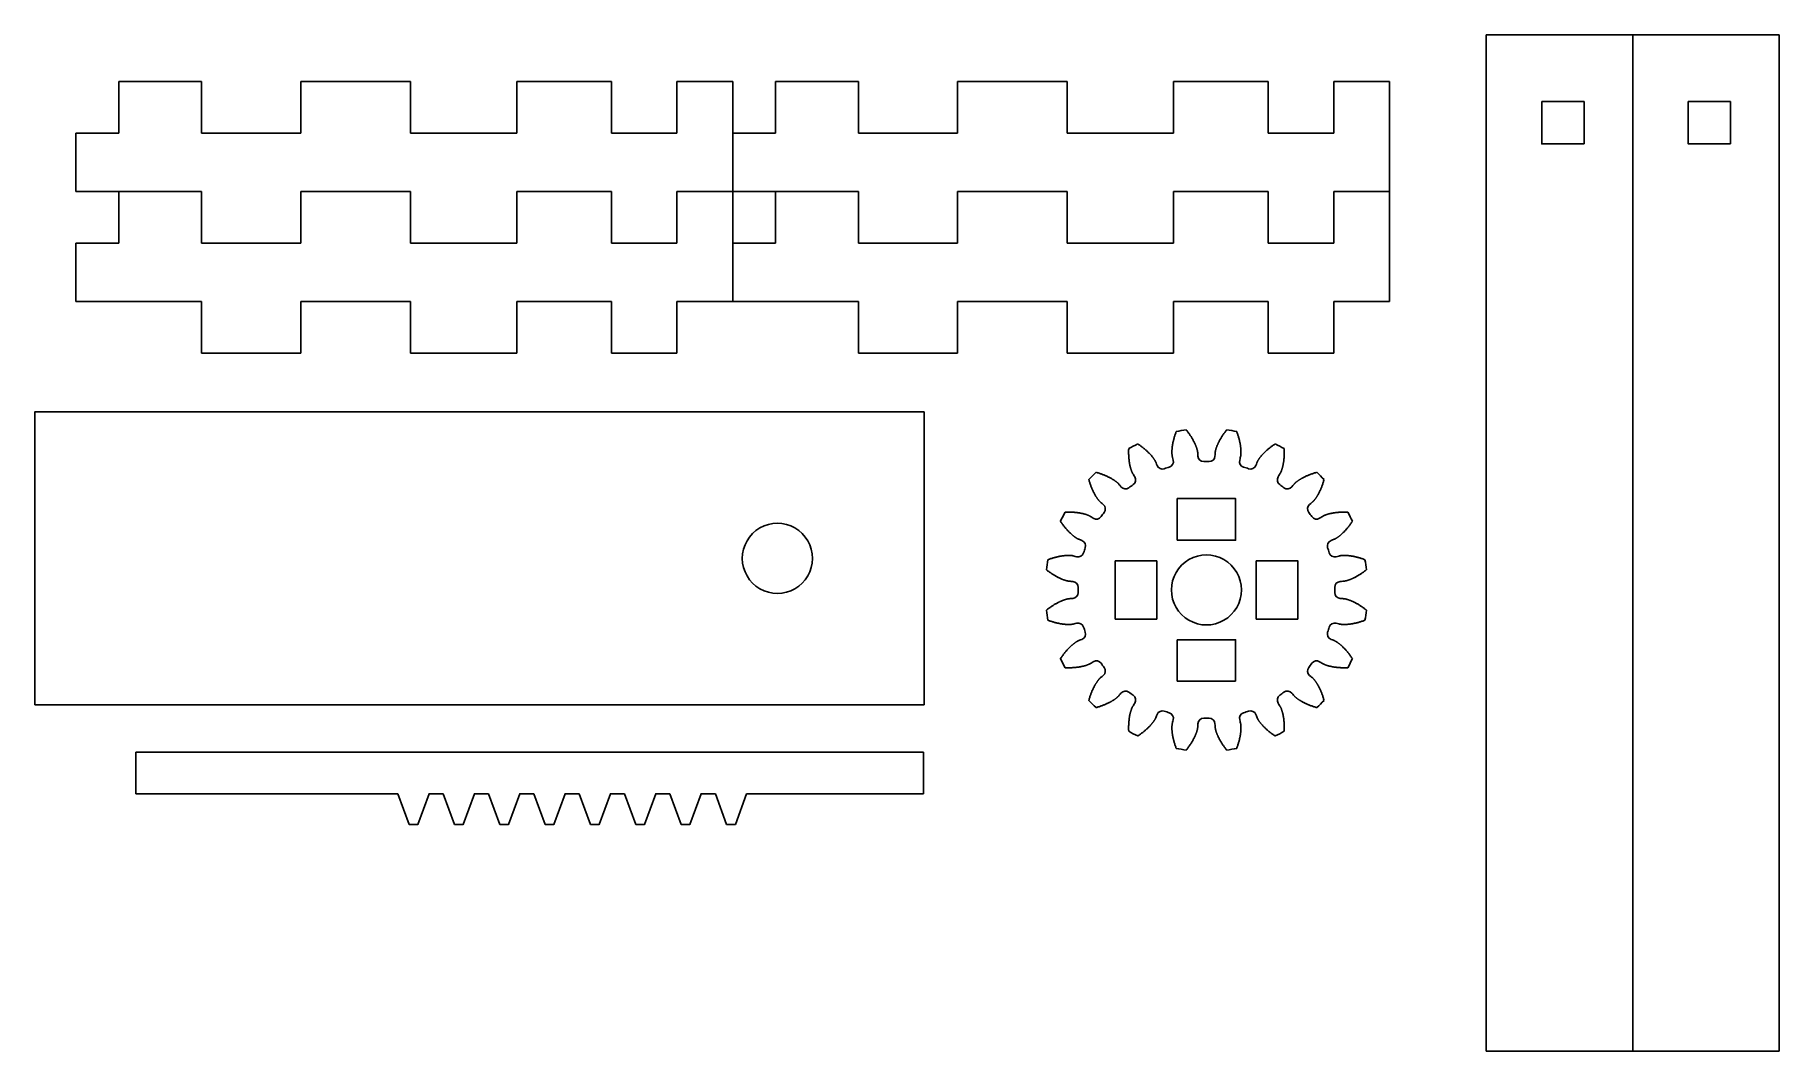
# Model space of a CAD drawing. Extents: x 6 to 157, y 201 to 289.
import ezdxf

# ---------------------------------------------------------------- set-up
doc = ezdxf.new("R2010")
doc.units = 0
doc.layers.add('SECTION_JOG_LINES', color=7, linetype='CONTINUOUS')
doc.layers.add('VIEW_HATCHES', color=7, linetype='CONTINUOUS')

msp = doc.modelspace()

# ---------------------------------------------------------------- linework, layer by layer
at = {"layer": 'SECTION_JOG_LINES', "color": 7}
for points in [[(131.780182, 289.288139), (131.780182, 201.288135)], [(144.460182, 289.288139), (131.780182, 289.288139)], [(144.460182, 289.288139), (144.460182, 201.288135)], [(157.140182, 289.288139), (144.460182, 289.288139)], [(157.140182, 289.288139), (157.140182, 201.288133)], [(13.372768, 285.264583), (20.539978, 285.264583)], [(13.372768, 280.787581), (13.372768, 285.264583)], [(20.539978, 285.264583), (20.539978, 280.787581)], [(29.124069, 285.264583), (38.627886, 285.264583)], [(29.124069, 280.787581), (29.124069, 285.264583)], [(38.627886, 285.264583), (38.627886, 280.787581)], [(47.825128, 285.264583), (56.025492, 285.264583)], [(47.825128, 280.787581), (47.825128, 285.264583)], [(56.025492, 285.264583), (56.025492, 280.787581)], [(61.697635, 285.264583), (66.526188, 285.264583)], [(61.697635, 280.787581), (61.697635, 285.264583)], [(66.526188, 285.264583), (66.526188, 275.727581)], [(70.24238, 285.264581), (77.40959, 285.264581)], [(70.24238, 280.787581), (70.24238, 285.264581)], [(77.40959, 285.264581), (77.40959, 280.787581)], [(85.993682, 285.264581), (95.497499, 285.264581)], [(85.993682, 280.787581), (85.993682, 285.264581)], [(95.497499, 285.264581), (95.497499, 280.787581)], [(104.694741, 285.264581), (112.895105, 285.264581)], [(104.694741, 280.787581), (104.694741, 285.264581)], [(112.895105, 285.264581), (112.895105, 280.787581)], [(118.567248, 285.264581), (123.395801, 285.264581)], [(118.567248, 280.787581), (118.567248, 285.264581)], [(123.395801, 285.264581), (123.395801, 275.727581)], [(9.656575, 280.787581), (13.372768, 280.787581)], [(9.656575, 275.727581), (9.656575, 280.787581)], [(20.539978, 280.787581), (29.124069, 280.787581)], [(38.627886, 280.787581), (47.825128, 280.787581)], [(56.025492, 280.787581), (61.697635, 280.787581)], [(66.526188, 280.787581), (70.24238, 280.787581)], [(77.40959, 280.787581), (85.993682, 280.787581)], [(95.497499, 280.787581), (104.694741, 280.787581)], [(112.895105, 280.787581), (118.567248, 280.787581)], [(20.539978, 275.727581), (9.656575, 275.727581)], [(13.37277, 271.25058), (13.37277, 275.727581)], [(20.539978, 271.250583), (20.539978, 275.727581)], [(29.124069, 275.727581), (29.124069, 271.250583)], [(38.627886, 275.727581), (29.124069, 275.727581)], [(38.627886, 271.250583), (38.627886, 275.727581)], [(47.825128, 275.727581), (47.825128, 271.250583)], [(56.025492, 275.727581), (47.825128, 275.727581)], [(56.025492, 271.250583), (56.025492, 275.727581)], [(61.697635, 275.727581), (61.697635, 271.250583)], [(66.526188, 275.727581), (61.697635, 275.727581)], [(66.526188, 275.727581), (66.526188, 266.190581)], [(77.40959, 275.727581), (66.526188, 275.727581)], [(70.242382, 271.25058), (70.242382, 275.727581)], [(77.40959, 271.250583), (77.40959, 275.727581)], [(85.993682, 275.727581), (85.993682, 271.250583)], [(95.497499, 275.727581), (85.993682, 275.727581)], [(95.497499, 271.250583), (95.497499, 275.727581)], [(104.694741, 275.727581), (104.694741, 271.250583)], [(112.895105, 275.727581), (104.694741, 275.727581)], [(112.895105, 271.250583), (112.895105, 275.727581)], [(118.567248, 275.727581), (118.567248, 271.250583)], [(123.395801, 275.727581), (118.567248, 275.727581)], [(123.395801, 275.727581), (123.395801, 266.190581)], [(9.656576, 266.190581), (9.656576, 271.25058)], [(9.656576, 271.25058), (13.37277, 271.25058)], [(29.124069, 271.250583), (20.539978, 271.250583)], [(47.825128, 271.250583), (38.627886, 271.250583)], [(61.697635, 271.250583), (56.025492, 271.250583)], [(66.526188, 271.25058), (70.242382, 271.25058)], [(85.993682, 271.250583), (77.40959, 271.250583)], [(104.694741, 271.250583), (95.497499, 271.250583)], [(118.567248, 271.250583), (112.895105, 271.250583)], [(20.53998, 266.190581), (9.656576, 266.190581)], [(20.53998, 261.713582), (20.53998, 266.190581)], [(29.124071, 266.190581), (29.124071, 261.713582)], [(38.627886, 266.190581), (29.124071, 266.190581)], [(38.627886, 261.713582), (38.627886, 266.190581)], [(47.825128, 266.190581), (47.825128, 261.713582)], [(56.025492, 266.190581), (47.825128, 266.190581)], [(56.025492, 261.713582), (56.025492, 266.190581)], [(61.697635, 266.190581), (61.697635, 261.713582)], [(66.526188, 266.190581), (61.697635, 266.190581)], [(77.409593, 266.190581), (66.526188, 266.190581)], [(77.409593, 261.713582), (77.409593, 266.190581)], [(85.993684, 266.190581), (85.993684, 261.713582)], [(95.497499, 266.190581), (85.993684, 266.190581)], [(95.497499, 261.713582), (95.497499, 266.190581)], [(104.694741, 266.190581), (104.694741, 261.713582)], [(112.895105, 266.190581), (104.694741, 266.190581)], [(112.895105, 261.713582), (112.895105, 266.190581)], [(118.567248, 266.190581), (118.567248, 261.713582)], [(123.395801, 266.190581), (118.567248, 266.190581)], [(29.124071, 261.713582), (20.53998, 261.713582)], [(47.825128, 261.713582), (38.627886, 261.713582)], [(61.697635, 261.713582), (56.025492, 261.713582)], [(85.993684, 261.713582), (77.409593, 261.713582)], [(104.694741, 261.713582), (95.497499, 261.713582)], [(118.567248, 261.713582), (112.895105, 261.713582)], [(83.097841, 256.646856), (6.097842, 256.646856), (6.097842, 231.266858)], [(83.097841, 256.646856), (83.097841, 231.266858)], [(83.097841, 231.266858), (6.097842, 231.266858)], [(144.460182, 201.288135), (131.780182, 201.288135)], [(157.140182, 201.288133), (144.460182, 201.288133)]]:
    msp.add_lwpolyline(points, dxfattribs=at)
for points in [[(101.603836, 253.863955), (101.337709, 253.73877), (101.075601, 253.605213), (100.817905, 253.463482)], [(101.65506, 253.82993), (101.6381, 253.841307), (101.621018, 253.852684), (101.60385, 253.863982)], [(101.77105, 253.750079), (101.733006, 253.776854), (101.694403, 253.803498), (101.65506, 253.82993)], [(104.606754, 253.734177), (104.611543, 253.766033), (104.616729, 253.798259), (104.622312, 253.830803)], [(104.622312, 253.830803), (104.628, 253.864114), (104.634112, 253.897795), (104.640647, 253.931794)], [(104.640647, 253.931794), (104.647315, 253.966561), (104.654406, 254.001644), (104.661946, 254.037046)], [(104.661946, 254.037046), (104.669646, 254.073241), (104.677795, 254.109753), (104.686367, 254.14653)], [(104.686367, 254.14653), (104.695151, 254.184128), (104.704385, 254.221989), (104.714114, 254.260142)], [(104.714114, 254.260142), (104.724036, 254.299089), (104.734434, 254.3383), (104.745353, 254.377803)], [(104.745353, 254.377803), (104.756466, 254.418072), (104.768108, 254.458606), (104.780257, 254.499405)], [(104.780257, 254.499405), (104.79264, 254.540945), (104.805551, 254.582775), (104.818992, 254.624818)], [(104.818992, 254.624818), (104.832698, 254.667627), (104.846951, 254.710701), (104.861728, 254.753987)], [(104.861728, 254.753987), (104.876756, 254.798014), (104.892329, 254.842252), (104.908628, 254.886755)], [(104.908628, 254.886755), (104.915639, 254.905805), (104.922809, 254.925146), (104.930033, 254.944408)], [(105.801263, 255.082679), (105.509479, 255.045867), (105.21893, 254.999851), (104.930051, 254.944699)], [(105.83949, 255.034684), (105.826896, 255.050823), (105.814143, 255.06683), (105.801308, 255.082891)], [(105.925125, 254.922897), (105.89722, 254.960124), (105.868743, 254.997404), (105.83949, 255.034684)], [(106.00568, 254.81328), (105.979434, 254.849766), (105.952552, 254.886305), (105.925125, 254.922897)], [(106.08128, 254.705939), (106.056673, 254.741658), (106.031475, 254.777429), (106.00568, 254.81328)], [(106.152048, 254.601084), (106.129029, 254.635956), (106.105439, 254.670908), (106.08128, 254.705939)], [(106.218114, 254.498849), (106.196657, 254.532822), (106.174627, 254.5669), (106.152048, 254.601084)], [(106.279611, 254.399393), (106.259662, 254.432413), (106.239154, 254.465565), (106.218114, 254.498849)], [(106.336682, 254.302793), (106.318188, 254.334834), (106.299159, 254.367034), (106.279611, 254.399393)], [(106.389461, 254.209263), (106.372369, 254.240272), (106.354779, 254.271466), (106.336682, 254.302793)], [(106.438097, 254.118881), (106.422381, 254.148832), (106.406162, 254.178942), (106.389461, 254.209263)], [(106.48274, 254.031807), (106.46832, 254.06062), (106.453451, 254.089671), (106.438097, 254.118881)], [(106.523541, 253.948146), (106.510392, 253.975795), (106.496792, 254.003708), (106.48274, 254.031807)], [(106.560654, 253.868003), (106.548722, 253.894462), (106.536339, 253.921185), (106.523541, 253.948146)], [(106.594238, 253.791512), (106.583469, 253.816648), (106.572251, 253.842259), (106.560654, 253.868003)], [(106.624453, 253.718778), (106.61477, 253.742855), (106.604715, 253.767012), (106.594238, 253.791512)], [(108.47546, 253.718778), (108.485144, 253.742855), (108.495198, 253.767012), (108.505675, 253.791512)], [(108.505675, 253.791512), (108.516444, 253.816648), (108.527662, 253.842259), (108.539261, 253.868003)], [(108.539261, 253.868003), (108.551194, 253.894462), (108.563577, 253.921185), (108.576372, 253.948146)], [(108.576372, 253.948146), (108.589522, 253.975795), (108.603121, 254.003708), (108.617173, 254.031807)], [(108.617173, 254.031807), (108.631593, 254.06062), (108.646463, 254.089671), (108.661816, 254.118881)], [(108.661816, 254.118881), (108.677533, 254.148832), (108.693752, 254.178942), (108.710452, 254.209263)], [(108.710452, 254.209263), (108.727544, 254.240272), (108.745134, 254.271466), (108.763234, 254.302793)], [(108.763234, 254.302793), (108.781728, 254.334834), (108.800754, 254.367034), (108.820302, 254.399393)], [(108.820302, 254.399393), (108.840251, 254.432413), (108.860759, 254.465565), (108.881799, 254.498849)], [(108.881799, 254.498849), (108.903257, 254.532822), (108.925289, 254.5669), (108.947865, 254.601084)], [(108.947865, 254.601084), (108.970884, 254.635956), (108.994474, 254.670908), (109.018634, 254.705939)], [(109.018634, 254.705939), (109.04324, 254.741658), (109.068441, 254.777429), (109.094233, 254.81328)], [(109.094233, 254.81328), (109.12048, 254.849766), (109.147361, 254.886305), (109.174788, 254.922897)], [(109.174788, 254.922897), (109.202694, 254.960124), (109.231171, 254.997404), (109.260423, 255.034684)], [(109.260423, 255.034684), (109.273017, 255.050823), (109.28577, 255.06683), (109.298605, 255.082891)], [(110.169862, 254.944699), (109.880983, 254.999851), (109.590434, 255.045867), (109.29865, 255.082679)], [(110.191285, 254.886755), (110.184274, 254.905805), (110.177104, 254.925146), (110.169881, 254.944408)], [(110.238185, 254.753987), (110.223157, 254.798014), (110.207584, 254.842252), (110.191285, 254.886755)], [(110.280921, 254.624818), (110.267216, 254.667627), (110.252962, 254.710701), (110.238185, 254.753987)], [(110.319656, 254.499405), (110.307273, 254.540945), (110.294362, 254.582775), (110.280921, 254.624818)], [(110.35456, 254.377803), (110.343447, 254.418072), (110.331806, 254.458606), (110.319656, 254.499405)], [(110.385799, 254.260142), (110.375877, 254.299089), (110.365479, 254.3383), (110.35456, 254.377803)], [(110.413546, 254.14653), (110.404762, 254.184128), (110.395528, 254.221989), (110.385799, 254.260142)], [(110.437967, 254.037046), (110.430268, 254.073241), (110.422145, 254.109753), (110.413546, 254.14653)], [(110.459266, 253.931794), (110.452598, 253.966561), (110.445508, 254.001644), (110.437967, 254.037046)], [(110.477602, 253.830803), (110.471913, 253.864114), (110.465801, 253.897795), (110.459266, 253.931794)], [(110.493159, 253.734177), (110.48837, 253.766033), (110.483184, 253.798259), (110.477602, 253.830803)], [(113.328889, 253.750079), (113.366934, 253.776854), (113.405536, 253.803498), (113.44488, 253.82993)], [(113.44488, 253.82993), (113.46184, 253.841307), (113.478921, 253.852684), (113.49609, 253.863982)], [(114.282008, 253.463482), (114.024312, 253.605213), (113.762204, 253.73877), (113.496077, 253.863955)], [(100.811121, 253.12508), (100.810917, 253.170033), (100.811171, 253.215382), (100.811915, 253.261129)], [(100.812973, 252.99382), (100.811915, 253.037159), (100.811386, 253.080921), (100.811121, 253.12508)], [(100.811915, 253.261129), (100.812708, 253.307642), (100.813767, 253.354526), (100.815487, 253.401887)], [(100.817339, 252.867402), (100.815487, 252.909127), (100.814005, 252.951275), (100.812973, 252.99382)], [(100.815487, 253.401887), (100.81628, 253.42226), (100.817074, 253.442791), (100.818132, 253.463323)], [(100.82398, 252.745853), (100.821334, 252.785937), (100.819164, 252.826471), (100.817339, 252.867402)], [(100.832685, 252.629224), (100.82943, 252.667668), (100.82652, 252.706562), (100.82398, 252.745853)], [(100.843268, 252.517544), (100.839405, 252.554321), (100.83586, 252.591574), (100.832685, 252.629224)], [(100.855545, 252.410837), (100.851152, 252.445974), (100.847051, 252.481534), (100.843268, 252.517544)], [(100.869329, 252.309131), (100.864461, 252.342601), (100.859857, 252.376494), (100.855545, 252.410837)], [(100.884411, 252.212453), (100.879119, 252.244229), (100.874092, 252.276482), (100.869329, 252.309131)], [(101.88154, 253.670704), (101.845295, 253.697294), (101.808441, 253.723753), (101.77105, 253.750079)], [(101.986604, 253.59199), (101.952168, 253.618448), (101.917148, 253.644589), (101.88154, 253.670704)], [(102.086309, 253.51415), (102.053649, 253.540079), (102.020407, 253.56614), (101.986604, 253.59199)], [(102.180734, 253.437315), (102.149825, 253.462979), (102.118348, 253.488591), (102.086309, 253.51415)], [(102.269962, 253.361723), (102.240778, 253.386859), (102.211031, 253.412153), (102.180734, 253.437315)], [(102.354084, 253.287508), (102.326591, 253.312378), (102.298548, 253.336985), (102.269962, 253.361723)], [(102.433186, 253.214853), (102.407363, 253.23893), (102.380984, 253.263272), (102.354084, 253.287508)], [(102.50737, 253.143918), (102.483161, 253.167466), (102.458435, 253.191173), (102.433186, 253.214853)], [(102.576736, 253.074888), (102.55414, 253.097907), (102.531003, 253.120873), (102.50737, 253.143918)], [(102.641395, 253.007949), (102.620334, 253.030174), (102.598786, 253.052505), (102.576736, 253.074888)], [(102.701452, 252.943205), (102.681926, 252.964636), (102.661897, 252.986279), (102.641395, 253.007949)], [(102.757031, 252.880816), (102.738986, 252.901454), (102.72045, 252.922303), (102.701452, 252.943205)], [(102.808246, 252.820994), (102.79163, 252.840838), (102.774559, 252.860761), (102.757031, 252.880816)], [(102.855223, 252.763818), (102.840009, 252.782603), (102.824346, 252.801785), (102.808246, 252.820994)], [(102.898093, 252.709472), (102.884229, 252.727464), (102.869939, 252.745535), (102.855223, 252.763818)], [(102.936985, 252.65809), (102.924443, 252.675024), (102.911452, 252.692169), (102.898093, 252.709472)], [(102.972039, 252.609804), (102.960741, 252.625679), (102.949073, 252.641792), (102.936985, 252.65809)], [(103.003395, 252.564745), (102.993314, 252.579562), (102.982863, 252.594564), (102.972039, 252.609804)], [(103.031195, 252.523047), (103.022305, 252.536805), (103.013018, 252.550616), (103.003395, 252.564745)], [(103.055589, 252.484815), (103.047811, 252.49725), (103.039661, 252.50995), (103.031195, 252.523047)], [(103.07673, 252.450181), (103.070009, 252.461558), (103.062945, 252.472935), (103.055589, 252.484815)], [(103.094774, 252.419251), (103.089059, 252.429305), (103.083053, 252.439624), (103.07673, 252.450181)], [(103.109855, 252.392158), (103.105119, 252.400889), (103.100066, 252.409885), (103.094774, 252.419251)], [(103.122158, 252.368874), (103.118322, 252.376283), (103.114195, 252.383955), (103.109855, 252.392158)], [(103.131842, 252.349824), (103.128905, 252.355645), (103.125625, 252.36226), (103.122158, 252.368874)], [(103.139092, 252.334743), (103.136711, 252.33977), (103.134462, 252.344533), (103.131842, 252.349824)], [(103.14404, 252.323895), (103.142981, 252.326541), (103.141023, 252.33051), (103.139092, 252.334743)], [(103.146897, 252.31728), (103.14531, 252.320985), (103.145045, 252.321778), (103.14404, 252.323895)], [(103.269595, 252.008988), (103.204103, 252.174194), (103.156017, 252.295188), (103.146897, 252.31728)], [(104.331228, 251.858705), (104.58902, 251.936721), (104.739587, 252.203981), (104.672736, 252.464891)], [(104.560264, 253.125556), (104.560058, 253.145135), (104.560047, 253.164953), (104.56024, 253.185246)], [(104.56024, 253.185246), (104.560439, 253.206413), (104.56077, 253.227791), (104.561563, 253.249672)], [(104.561323, 253.070681), (104.560793, 253.088673), (104.560264, 253.106876), (104.560264, 253.125556)], [(104.563439, 253.020596), (104.562645, 253.037), (104.561852, 253.053589), (104.561323, 253.070681)], [(104.561563, 253.249672), (104.562357, 253.272426), (104.563151, 253.295392), (104.564315, 253.318834)], [(104.566164, 252.975326), (104.565106, 252.989878), (104.564312, 253.005118), (104.563439, 253.020596)], [(104.564315, 253.318834), (104.565638, 253.343176), (104.566987, 253.367703), (104.568707, 253.392679)], [(104.569419, 252.934897), (104.56836, 252.947862), (104.567038, 252.961461), (104.566164, 252.975326)], [(104.568707, 253.392679), (104.570559, 253.418609), (104.572596, 253.44467), (104.574978, 253.471208)], [(104.573017, 252.899258), (104.571694, 252.910635), (104.570636, 252.922541), (104.569419, 252.934897)], [(104.576748, 252.86846), (104.575425, 252.87825), (104.574102, 252.888569), (104.573017, 252.899258)], [(104.574978, 253.471208), (104.577359, 253.498539), (104.58019, 253.526268), (104.583286, 253.554313)], [(104.580425, 252.842531), (104.579103, 252.850733), (104.578044, 252.859465), (104.576748, 252.86846)], [(104.583839, 252.821365), (104.58278, 252.827979), (104.581457, 252.835123), (104.580425, 252.842531)], [(104.583286, 253.554313), (104.586461, 253.583179), (104.589953, 253.612416), (104.593816, 253.641996)], [(104.586828, 252.80496), (104.58577, 252.810252), (104.584712, 252.815544), (104.583839, 252.821365)], [(104.58921, 252.793319), (104.58868, 252.795965), (104.587622, 252.800463), (104.586828, 252.80496)], [(104.590797, 252.78644), (104.589739, 252.790408), (104.589739, 252.791202), (104.58921, 252.793319)], [(104.672736, 252.464891), (104.628625, 252.637029), (104.596404, 252.763209), (104.590797, 252.78644)], [(104.593816, 253.641996), (104.597758, 253.67237), (104.602071, 253.703115), (104.606754, 253.734177)], [(106.65147, 253.649907), (106.642845, 253.672661), (106.633849, 253.695548), (106.624453, 253.718778)], [(106.675441, 253.584979), (106.667795, 253.60641), (106.659804, 253.627973), (106.65147, 253.649907)], [(106.696555, 253.524071), (106.689861, 253.54418), (106.682823, 253.564368), (106.675441, 253.584979)], [(106.71497, 253.467318), (106.709149, 253.485839), (106.703011, 253.504836), (106.696555, 253.524071)], [(106.730871, 253.414772), (106.725871, 253.43197), (106.720553, 253.449485), (106.71497, 253.467318)], [(106.744418, 253.366512), (106.740158, 253.382387), (106.73566, 253.398368), (106.730871, 253.414772)], [(106.755795, 253.322618), (106.75225, 253.336905), (106.74844, 253.351563), (106.744418, 253.366512)], [(106.765188, 253.283168), (106.762277, 253.295868), (106.759155, 253.309098), (106.755795, 253.322618)], [(106.772781, 253.248164), (106.7704, 253.259541), (106.767913, 253.271183), (106.765188, 253.283168)], [(106.778761, 253.21771), (106.776909, 253.2275), (106.774951, 253.237554), (106.772781, 253.248164)], [(106.783312, 253.191781), (106.781989, 253.199983), (106.780428, 253.208715), (106.778761, 253.21771)], [(106.786619, 253.170615), (106.785561, 253.177229), (106.784502, 253.184373), (106.783312, 253.191781)], [(106.788736, 253.153946), (106.788207, 253.159238), (106.787413, 253.164794), (106.786619, 253.170615)], [(106.790059, 253.14204), (106.789794, 253.144685), (106.789265, 253.149448), (106.788736, 253.153946)], [(106.790852, 253.134896), (106.790588, 253.138865), (106.790323, 253.139923), (106.790059, 253.14204)], [(106.812284, 252.80377), (106.801039, 252.98112), (106.792705, 253.111057), (106.790852, 253.134896)], [(106.812284, 252.80377), (106.829331, 252.53497), (107.055119, 252.327318), (107.324403, 252.332785)], [(107.77551, 252.332785), (107.625157, 252.335837), (107.474757, 252.335837), (107.324403, 252.332785)], [(107.77551, 252.332785), (108.044795, 252.327317), (108.270584, 252.534969), (108.287632, 252.80377)], [(108.287632, 252.80377), (108.298877, 252.98112), (108.307211, 253.111057), (108.309063, 253.134896)], [(108.309063, 253.134896), (108.309328, 253.138865), (108.309593, 253.139923), (108.309857, 253.14204)], [(108.309857, 253.14204), (108.310122, 253.144685), (108.310651, 253.149448), (108.31118, 253.153946)], [(108.31118, 253.153946), (108.311709, 253.159238), (108.312503, 253.164794), (108.313297, 253.170615)], [(108.313297, 253.170615), (108.314355, 253.177229), (108.315413, 253.184373), (108.316604, 253.191781)], [(108.316604, 253.191781), (108.317927, 253.199983), (108.319488, 253.208715), (108.321155, 253.21771)], [(108.321155, 253.21771), (108.323007, 253.2275), (108.324965, 253.237554), (108.327134, 253.248164)], [(108.327134, 253.248164), (108.329516, 253.259541), (108.332003, 253.271183), (108.334728, 253.283168)], [(108.334728, 253.283168), (108.337638, 253.295868), (108.340787, 253.309098), (108.344121, 253.322618)], [(108.344121, 253.322618), (108.347666, 253.336905), (108.351476, 253.351563), (108.355498, 253.366512)], [(108.355498, 253.366512), (108.359758, 253.382387), (108.364255, 253.398368), (108.369044, 253.414772)], [(108.369044, 253.414772), (108.374045, 253.43197), (108.379363, 253.449485), (108.384946, 253.467318)], [(108.384946, 253.467318), (108.390767, 253.485839), (108.396905, 253.504836), (108.403361, 253.524071)], [(108.403361, 253.524071), (108.410055, 253.54418), (108.417093, 253.564368), (108.424475, 253.584979)], [(108.424475, 253.584979), (108.432121, 253.60641), (108.440112, 253.627973), (108.448446, 253.649907)], [(108.448446, 253.649907), (108.457071, 253.672661), (108.466094, 253.695548), (108.47546, 253.718778)], [(110.427177, 252.464891), (110.360327, 252.203981), (110.510894, 251.936721), (110.768686, 251.858705)], [(110.427177, 252.464891), (110.471289, 252.637029), (110.50351, 252.763209), (110.509116, 252.78644)], [(110.506097, 253.641996), (110.502155, 253.67237), (110.497842, 253.703115), (110.493159, 253.734177)], [(110.516628, 253.554313), (110.513453, 253.583179), (110.509934, 253.612416), (110.506097, 253.641996)], [(110.509116, 252.78644), (110.510174, 252.790408), (110.510174, 252.791202), (110.510704, 252.793319)], [(110.510704, 252.793319), (110.511233, 252.795965), (110.512291, 252.800463), (110.513085, 252.80496)], [(110.513085, 252.80496), (110.514143, 252.810252), (110.515202, 252.815544), (110.516075, 252.821365)], [(110.516075, 252.821365), (110.517133, 252.827979), (110.518456, 252.835123), (110.519488, 252.842531)], [(110.524936, 253.471208), (110.522554, 253.498539), (110.519723, 253.526268), (110.516628, 253.554313)], [(110.519488, 252.842531), (110.520811, 252.850733), (110.521869, 252.859465), (110.523166, 252.86846)], [(110.523166, 252.86846), (110.524488, 252.87825), (110.525811, 252.888569), (110.526896, 252.899258)], [(110.531206, 253.392679), (110.529354, 253.418609), (110.527317, 253.44467), (110.524936, 253.471208)], [(110.526896, 252.899258), (110.528219, 252.910635), (110.529277, 252.922541), (110.530494, 252.934897)], [(110.530494, 252.934897), (110.531553, 252.947862), (110.532876, 252.961461), (110.533749, 252.975326)], [(110.535598, 253.318834), (110.53454, 253.343176), (110.532926, 253.367703), (110.531206, 253.392679)], [(110.533749, 252.975326), (110.534807, 252.989878), (110.535601, 253.005118), (110.536474, 253.020596)], [(110.53835, 253.249672), (110.537821, 253.272426), (110.536762, 253.295392), (110.535598, 253.318834)], [(110.536474, 253.020596), (110.537268, 253.037), (110.538062, 253.053589), (110.538591, 253.070681)], [(110.539673, 253.185246), (110.539474, 253.206413), (110.539144, 253.227791), (110.53835, 253.249672)], [(110.538591, 253.070681), (110.53912, 253.088673), (110.539384, 253.106876), (110.539649, 253.125556)], [(110.539649, 253.125556), (110.539855, 253.145135), (110.539866, 253.164953), (110.539673, 253.185246)], [(111.830318, 252.008988), (111.895811, 252.174194), (111.943896, 252.295188), (111.953016, 252.31728)], [(111.953016, 252.31728), (111.954604, 252.320985), (111.954868, 252.321778), (111.955874, 252.323895)], [(111.955874, 252.323895), (111.956932, 252.326541), (111.95889, 252.33051), (111.960821, 252.334743)], [(111.960821, 252.334743), (111.963203, 252.33977), (111.965452, 252.344533), (111.968071, 252.349824)], [(111.968071, 252.349824), (111.971008, 252.355645), (111.974289, 252.36226), (111.977755, 252.368874)], [(111.977755, 252.368874), (111.981591, 252.376283), (111.985719, 252.383955), (111.990058, 252.392158)], [(111.990058, 252.392158), (111.994794, 252.400889), (111.999847, 252.409885), (112.005166, 252.419251)], [(112.005166, 252.419251), (112.010881, 252.429305), (112.016887, 252.439624), (112.02321, 252.450181)], [(112.02321, 252.450181), (112.029931, 252.461558), (112.036995, 252.472935), (112.04435, 252.484815)], [(112.04435, 252.484815), (112.052129, 252.49725), (112.060278, 252.50995), (112.068745, 252.523047)], [(112.068745, 252.523047), (112.077661, 252.536805), (112.086922, 252.550616), (112.096545, 252.564745)], [(112.096545, 252.564745), (112.106625, 252.579562), (112.117076, 252.594564), (112.1279, 252.609804)], [(112.1279, 252.609804), (112.139198, 252.625679), (112.150866, 252.641792), (112.162955, 252.65809)], [(112.162955, 252.65809), (112.175496, 252.675024), (112.188487, 252.692169), (112.201849, 252.709472)], [(112.201849, 252.709472), (112.215713, 252.727464), (112.230001, 252.745535), (112.244717, 252.763818)], [(112.244717, 252.763818), (112.25993, 252.782603), (112.275594, 252.801785), (112.291693, 252.820994)], [(112.291693, 252.820994), (112.308309, 252.840838), (112.325383, 252.860761), (112.342909, 252.880816)], [(112.342909, 252.880816), (112.360953, 252.901454), (112.37949, 252.922303), (112.398487, 252.943205)], [(112.398487, 252.943205), (112.418013, 252.964636), (112.438042, 252.986279), (112.458545, 253.007949)], [(112.458545, 253.007949), (112.479606, 253.030174), (112.501153, 253.052505), (112.523204, 253.074888)], [(112.523204, 253.074888), (112.545799, 253.097907), (112.568937, 253.120873), (112.59257, 253.143918)], [(112.59257, 253.143918), (112.616779, 253.167466), (112.641504, 253.191173), (112.666754, 253.214853)], [(112.666754, 253.214853), (112.692577, 253.23893), (112.718956, 253.263272), (112.745856, 253.287508)], [(112.745856, 253.287508), (112.773349, 253.312378), (112.801392, 253.336985), (112.829978, 253.361723)], [(112.829978, 253.361723), (112.859161, 253.386859), (112.888908, 253.412153), (112.919206, 253.437315)], [(112.919206, 253.437315), (112.950114, 253.462979), (112.981592, 253.488591), (113.01363, 253.51415)], [(113.01363, 253.51415), (113.04629, 253.540079), (113.079533, 253.56614), (113.113336, 253.59199)], [(113.113336, 253.59199), (113.147771, 253.618448), (113.182794, 253.644589), (113.218399, 253.670704)], [(113.218399, 253.670704), (113.254644, 253.697294), (113.291498, 253.723753), (113.328889, 253.750079)], [(114.215476, 252.212453), (114.220768, 252.244229), (114.225795, 252.276482), (114.230557, 252.309131)], [(114.230557, 252.309131), (114.235426, 252.342601), (114.24003, 252.376494), (114.244342, 252.410837)], [(114.244342, 252.410837), (114.248734, 252.445974), (114.252835, 252.481534), (114.256619, 252.517544)], [(114.256619, 252.517544), (114.260482, 252.554321), (114.264027, 252.591574), (114.267229, 252.629224)], [(114.267229, 252.629224), (114.270483, 252.667668), (114.273394, 252.706562), (114.275934, 252.745853)], [(114.275934, 252.745853), (114.278579, 252.785937), (114.280749, 252.826471), (114.282575, 252.867402)], [(114.284427, 253.401887), (114.283633, 253.42226), (114.282839, 253.442791), (114.281781, 253.463323)], [(114.282575, 252.867402), (114.284427, 252.909127), (114.285908, 252.951275), (114.28694, 252.99382)], [(114.287999, 253.261129), (114.287205, 253.307642), (114.286146, 253.354526), (114.284427, 253.401887)], [(114.28694, 252.99382), (114.287999, 253.037159), (114.288792, 253.080921), (114.288792, 253.12508)], [(114.288792, 253.12508), (114.288999, 253.170033), (114.288742, 253.215382), (114.287999, 253.261129)], [(97.381288, 250.724674), (97.375705, 250.744253), (97.370201, 250.76407), (97.364725, 250.783914)], [(97.988459, 251.407775), (97.774039, 251.206491), (97.56603, 250.998487), (97.36474, 250.784073)], [(98.047712, 251.391371), (98.02808, 251.396927), (98.008316, 251.402484), (97.988488, 251.40804)], [(98.182703, 251.351287), (98.138245, 251.365045), (98.093297, 251.378406), (98.047712, 251.391371)], [(98.312314, 251.309932), (98.269623, 251.323955), (98.226398, 251.337793), (98.182703, 251.351287)], [(98.436554, 251.267546), (98.395663, 251.281834), (98.354248, 251.296095), (98.312314, 251.309932)], [(98.555437, 251.224313), (98.516332, 251.238865), (98.476697, 251.253391), (98.436554, 251.267546)], [(98.66898, 251.180445), (98.631653, 251.195262), (98.593799, 251.20992), (98.555437, 251.224313)], [(98.777205, 251.136101), (98.741648, 251.151182), (98.705567, 251.165867), (98.66898, 251.180445)], [(98.880142, 251.091519), (98.846346, 251.1066), (98.812027, 251.121417), (98.777205, 251.136101)], [(98.977823, 251.046857), (98.945777, 251.061938), (98.913209, 251.076781), (98.880142, 251.091519)], [(99.070292, 251.002328), (99.039979, 251.017409), (99.00915, 251.032146), (98.977823, 251.046857)], [(99.157594, 250.958116), (99.129001, 250.972933), (99.099891, 250.987723), (99.070292, 251.002328)], [(99.239782, 250.914407), (99.212887, 250.928959), (99.185484, 250.943643), (99.157594, 250.958116)], [(99.316908, 250.871412), (99.291693, 250.885699), (99.265978, 250.900146), (99.239782, 250.914407)], [(99.389036, 250.829264), (99.365488, 250.843287), (99.341432, 250.857389), (99.316908, 250.871412)], [(99.456237, 250.788174), (99.434303, 250.801932), (99.411909, 250.815585), (99.389036, 250.829264)], [(99.518578, 250.748328), (99.498258, 250.761557), (99.477481, 250.774892), (99.456237, 250.788174)], [(99.576144, 250.709884), (99.557411, 250.722584), (99.538221, 250.735548), (99.518578, 250.748328)], [(100.900577, 252.120774), (100.894941, 252.150884), (100.88957, 252.181443), (100.884411, 252.212453)], [(100.917642, 252.034123), (100.911742, 252.062566), (100.906053, 252.091459), (100.900577, 252.120774)], [(100.935422, 251.952526), (100.92931, 251.979275), (100.923384, 252.006474), (100.917642, 252.034123)], [(100.953731, 251.875903), (100.947461, 251.901038), (100.941349, 251.926544), (100.935422, 251.952526)], [(100.972358, 251.804306), (100.966008, 251.827854), (100.95979, 251.851587), (100.953731, 251.875903)], [(100.991117, 251.737684), (100.984741, 251.75938), (100.978496, 251.781658), (100.972358, 251.804306)], [(101.009823, 251.67601), (101.0035, 251.696118), (100.997255, 251.716676), (100.991117, 251.737684)], [(101.028291, 251.619257), (101.022073, 251.637778), (101.015908, 251.656669), (101.009823, 251.67601)], [(101.046309, 251.567425), (101.04025, 251.584358), (101.034244, 251.601556), (101.028291, 251.619257)], [(101.063719, 251.520408), (101.057898, 251.535754), (101.052103, 251.551312), (101.046309, 251.567425)], [(101.080308, 251.478207), (101.074778, 251.491701), (101.069248, 251.505936), (101.063719, 251.520408)], [(101.095892, 251.440742), (101.090733, 251.452913), (101.08552, 251.465349), (101.080308, 251.478207)], [(101.110312, 251.407987), (101.105549, 251.41857), (101.100734, 251.429418), (101.095892, 251.440742)], [(101.123382, 251.379835), (101.119122, 251.388831), (101.114757, 251.398091), (101.110312, 251.407987)], [(101.134918, 251.356287), (101.131161, 251.363696), (101.127325, 251.371633), (101.123382, 251.379835)], [(101.144734, 251.337237), (101.141638, 251.343058), (101.138331, 251.349673), (101.134918, 251.356287)], [(101.152672, 251.322421), (101.150026, 251.327183), (101.147486, 251.331946), (101.144734, 251.337237)], [(101.158545, 251.312102), (101.157222, 251.314748), (101.154894, 251.318452), (101.152672, 251.322421)], [(101.162197, 251.306016), (101.16008, 251.309456), (101.159551, 251.31025), (101.158545, 251.312102)], [(101.339483, 251.025558), (101.244339, 251.17563), (101.174709, 251.28567), (101.162197, 251.306016)], [(101.202016, 250.343489), (101.423093, 250.497351), (101.483701, 250.798073), (101.339483, 251.025558)], [(103.269595, 252.008988), (103.368867, 251.758604), (103.647777, 251.630881), (103.902198, 251.719296)], [(104.331228, 251.858705), (104.187289, 251.815143), (104.04425, 251.768664), (103.902198, 251.719296)], [(111.197715, 251.719296), (111.055664, 251.768664), (110.912624, 251.815143), (110.768686, 251.858705)], [(111.197715, 251.719296), (111.452136, 251.630881), (111.731046, 251.758604), (111.830318, 252.008988)], [(113.76043, 251.025558), (113.616212, 250.798072), (113.676822, 250.49735), (113.897899, 250.343489)], [(113.76043, 251.025558), (113.855574, 251.17563), (113.925204, 251.28567), (113.937717, 251.306016)], [(113.937717, 251.306016), (113.939833, 251.309456), (113.940362, 251.31025), (113.941368, 251.312102)], [(113.941368, 251.312102), (113.942691, 251.314748), (113.945019, 251.318452), (113.947242, 251.322421)], [(113.947242, 251.322421), (113.949887, 251.327183), (113.952427, 251.331946), (113.955153, 251.337237)], [(113.955153, 251.337237), (113.958248, 251.343058), (113.961556, 251.349673), (113.964969, 251.356287)], [(113.964969, 251.356287), (113.968726, 251.363696), (113.972562, 251.371633), (113.976505, 251.379835)], [(113.976505, 251.379835), (113.980764, 251.388831), (113.98513, 251.398091), (113.989575, 251.407987)], [(113.989575, 251.407987), (113.994337, 251.41857), (113.999153, 251.429418), (114.003995, 251.440742)], [(114.003995, 251.440742), (114.009154, 251.452913), (114.014366, 251.465349), (114.019579, 251.478207)], [(114.019579, 251.478207), (114.025109, 251.491701), (114.030638, 251.505936), (114.036168, 251.520408)], [(114.036168, 251.520408), (114.041989, 251.535754), (114.047783, 251.551312), (114.053578, 251.567425)], [(114.053578, 251.567425), (114.059637, 251.584358), (114.065643, 251.601556), (114.071596, 251.619257)], [(114.071596, 251.619257), (114.077814, 251.637778), (114.083978, 251.656669), (114.090064, 251.67601)], [(114.090064, 251.67601), (114.096387, 251.696118), (114.102631, 251.716676), (114.10877, 251.737684)], [(114.10877, 251.737684), (114.115146, 251.75938), (114.12139, 251.781658), (114.127529, 251.804306)], [(114.127529, 251.804306), (114.133879, 251.827854), (114.140096, 251.851587), (114.146155, 251.875903)], [(114.146155, 251.875903), (114.152426, 251.901038), (114.158511, 251.926544), (114.164465, 251.952526)], [(114.164465, 251.952526), (114.170576, 251.979275), (114.176503, 252.006474), (114.182245, 252.034123)], [(114.182245, 252.034123), (114.188145, 252.062566), (114.193833, 252.091459), (114.19931, 252.120774)], [(114.19931, 252.120774), (114.204946, 252.150884), (114.210317, 252.181443), (114.215476, 252.212453)], [(115.523769, 250.709884), (115.542502, 250.722584), (115.561692, 250.735548), (115.581335, 250.748328)], [(115.581335, 250.748328), (115.601655, 250.761557), (115.622432, 250.774892), (115.643679, 250.788174)], [(115.643679, 250.788174), (115.665612, 250.801932), (115.688004, 250.815585), (115.710877, 250.829264)], [(115.710877, 250.829264), (115.734425, 250.843287), (115.758484, 250.857389), (115.783005, 250.871412)], [(115.783005, 250.871412), (115.80822, 250.885699), (115.833938, 250.900146), (115.860134, 250.914407)], [(115.860134, 250.914407), (115.887029, 250.928959), (115.914429, 250.943643), (115.942319, 250.958116)], [(115.942319, 250.958116), (115.970913, 250.972933), (116.000022, 250.987723), (116.029621, 251.002328)], [(116.029621, 251.002328), (116.059934, 251.017409), (116.090764, 251.032146), (116.12209, 251.046857)], [(116.12209, 251.046857), (116.154137, 251.061938), (116.186704, 251.076781), (116.219772, 251.091519)], [(116.219772, 251.091519), (116.253567, 251.1066), (116.287886, 251.121417), (116.322708, 251.136101)], [(116.322708, 251.136101), (116.358265, 251.151182), (116.394346, 251.165867), (116.430933, 251.180445)], [(116.430933, 251.180445), (116.46826, 251.195262), (116.506114, 251.20992), (116.544476, 251.224313)], [(116.544476, 251.224313), (116.583582, 251.238865), (116.623216, 251.253391), (116.663359, 251.267546)], [(116.663359, 251.267546), (116.70425, 251.281834), (116.745665, 251.296095), (116.787599, 251.309932)], [(116.787599, 251.309932), (116.83029, 251.323955), (116.873515, 251.337793), (116.917211, 251.351287)], [(116.917211, 251.351287), (116.961669, 251.365045), (117.006616, 251.378406), (117.052201, 251.391371)], [(117.052201, 251.391371), (117.071833, 251.396927), (117.0916, 251.402484), (117.111425, 251.40804)], [(117.735173, 250.784073), (117.533884, 250.998487), (117.325874, 251.206491), (117.111455, 251.407775)], [(117.718626, 250.724674), (117.724208, 250.744253), (117.729712, 250.76407), (117.735189, 250.783914)], [(97.42139, 250.589684), (97.407685, 250.63416), (97.39426, 250.679086), (97.381288, 250.724674)], [(97.462737, 250.460091), (97.448661, 250.502768), (97.434874, 250.546001), (97.42139, 250.589684)], [(97.505123, 250.335842), (97.490703, 250.37672), (97.476572, 250.418154), (97.462737, 250.460091)], [(97.548353, 250.216965), (97.533695, 250.25607), (97.51927, 250.295705), (97.505123, 250.335842)], [(97.592235, 250.103406), (97.577365, 250.140739), (97.562741, 250.1786), (97.548353, 250.216965)], [(97.636565, 249.995191), (97.62159, 250.030751), (97.606797, 250.066814), (97.592235, 250.103406)], [(97.681153, 249.892242), (97.666098, 249.926056), (97.651239, 249.960372), (97.636565, 249.995191)], [(97.725807, 249.794558), (97.710778, 249.826625), (97.695874, 249.859195), (97.681153, 249.892242)], [(97.770334, 249.702086), (97.755358, 249.732407), (97.740512, 249.763231), (97.725807, 249.794558)], [(97.814545, 249.6148), (97.799702, 249.643401), (97.784957, 249.672505), (97.770334, 249.702086)], [(97.858249, 249.53262), (97.843591, 249.559502), (97.829023, 249.586913), (97.814545, 249.6148)], [(97.901265, 249.455494), (97.886872, 249.48063), (97.872524, 249.506426), (97.858249, 249.53262)], [(97.943405, 249.383342), (97.92933, 249.40689), (97.91527, 249.430967), (97.901265, 249.455494)], [(97.98449, 249.316165), (97.970784, 249.338125), (97.957082, 249.360482), (97.943405, 249.383342)], [(98.024339, 249.253802), (98.011057, 249.274175), (97.997777, 249.294919), (97.98449, 249.316165)], [(98.062775, 249.196255), (98.049995, 249.215041), (98.037163, 249.23417), (98.024339, 249.253802)], [(99.62901, 250.673054), (99.611839, 250.685225), (99.594212, 250.69766), (99.576144, 250.709884)], [(99.67727, 250.637944), (99.661633, 250.649585), (99.645533, 250.661227), (99.62901, 250.673054)], [(99.721016, 250.604791), (99.706861, 250.615639), (99.692275, 250.626752), (99.67727, 250.637944)], [(99.760344, 250.573703), (99.747644, 250.584021), (99.734547, 250.59434), (99.721016, 250.604791)], [(99.795356, 250.54489), (99.784085, 250.554415), (99.772417, 250.56394), (99.760344, 250.573703)], [(99.826165, 250.518431), (99.816296, 250.527163), (99.806003, 250.535894), (99.795356, 250.54489)], [(99.852874, 250.494619), (99.844355, 250.502292), (99.835438, 250.510229), (99.826165, 250.518431)], [(99.875602, 250.473452), (99.868405, 250.480331), (99.860812, 250.487475), (99.852874, 250.494619)], [(99.894467, 250.455196), (99.888514, 250.461017), (99.882217, 250.467102), (99.875602, 250.473452)], [(99.909601, 250.43985), (99.904944, 250.444613), (99.899838, 250.449904), (99.894467, 250.455196)], [(99.921137, 250.427679), (99.917433, 250.431648), (99.913702, 250.435617), (99.909601, 250.43985)], [(99.929207, 250.418948), (99.927354, 250.421594), (99.924259, 250.424504), (99.921137, 250.427679)], [(99.933943, 250.413656), (99.931297, 250.416831), (99.930635, 250.41736), (99.929207, 250.418948)], [(100.1459, 250.15836), (100.032569, 250.295229), (99.949442, 250.395453), (99.933943, 250.413656)], [(100.1459, 250.15836), (100.317692, 249.950912), (100.622421, 249.915636), (100.837063, 250.07835)], [(101.202016, 250.343489), (101.078584, 250.257588), (100.956908, 250.16919), (100.837063, 250.07835)], [(114.26285, 250.07835), (114.143006, 250.16919), (114.021331, 250.257588), (113.897899, 250.343489)], [(114.26285, 250.07835), (114.477492, 249.915636), (114.782221, 249.950912), (114.954013, 250.15836)], [(114.954013, 250.15836), (115.067345, 250.295229), (115.150471, 250.395453), (115.165971, 250.413656)], [(115.165971, 250.413656), (115.168616, 250.416831), (115.169278, 250.41736), (115.170707, 250.418948)], [(115.170707, 250.418948), (115.172559, 250.421594), (115.175654, 250.424504), (115.178777, 250.427679)], [(115.178777, 250.427679), (115.182481, 250.431648), (115.186211, 250.435617), (115.190312, 250.43985)], [(115.190312, 250.43985), (115.194969, 250.444613), (115.200075, 250.449904), (115.205447, 250.455196)], [(115.205447, 250.455196), (115.2114, 250.461017), (115.217697, 250.467102), (115.224311, 250.473452)], [(115.224311, 250.473452), (115.231508, 250.480331), (115.239102, 250.487475), (115.247039, 250.494619)], [(115.247039, 250.494619), (115.255559, 250.502292), (115.264475, 250.510229), (115.273749, 250.518431)], [(115.273749, 250.518431), (115.283618, 250.527163), (115.29391, 250.535894), (115.304557, 250.54489)], [(115.304557, 250.54489), (115.315828, 250.554415), (115.327496, 250.56394), (115.339569, 250.573703)], [(115.339569, 250.573703), (115.352269, 250.584021), (115.365366, 250.59434), (115.378897, 250.604791)], [(115.378897, 250.604791), (115.393052, 250.615639), (115.407638, 250.626752), (115.422643, 250.637944)], [(115.422643, 250.637944), (115.43828, 250.649585), (115.454382, 250.661227), (115.470903, 250.673054)], [(115.470903, 250.673054), (115.488074, 250.685225), (115.505704, 250.69766), (115.523769, 250.709884)], [(117.037138, 249.196255), (117.049918, 249.215041), (117.062724, 249.23417), (117.075574, 249.253802)], [(117.075574, 249.253802), (117.088857, 249.274175), (117.102139, 249.294919), (117.115423, 249.316165)], [(117.115423, 249.316165), (117.129129, 249.338125), (117.142832, 249.360482), (117.156508, 249.383342)], [(117.156508, 249.383342), (117.170584, 249.40689), (117.184644, 249.430967), (117.198648, 249.455494)], [(117.198648, 249.455494), (117.213041, 249.48063), (117.227392, 249.506426), (117.241664, 249.53262)], [(117.241664, 249.53262), (117.256322, 249.559502), (117.27089, 249.586913), (117.285368, 249.6148)], [(117.285368, 249.6148), (117.300211, 249.643401), (117.314956, 249.672505), (117.32958, 249.702086)], [(117.32958, 249.702086), (117.344555, 249.732407), (117.359404, 249.763231), (117.374106, 249.794558)], [(117.374106, 249.794558), (117.389135, 249.826625), (117.404039, 249.859195), (117.41876, 249.892242)], [(117.41876, 249.892242), (117.433815, 249.926056), (117.448674, 249.960372), (117.463348, 249.995191)], [(117.463348, 249.995191), (117.478323, 250.030751), (117.493116, 250.066814), (117.507681, 250.103406)], [(117.507681, 250.103406), (117.522551, 250.140739), (117.537172, 250.1786), (117.55156, 250.216965)], [(117.55156, 250.216965), (117.566218, 250.25607), (117.580643, 250.295705), (117.59479, 250.335842)], [(117.59479, 250.335842), (117.60921, 250.37672), (117.623341, 250.418154), (117.637176, 250.460091)], [(117.637176, 250.460091), (117.651252, 250.502768), (117.66504, 250.546001), (117.678523, 250.589684)], [(117.678523, 250.589684), (117.692228, 250.63416), (117.705653, 250.679086), (117.718626, 250.724674)], [(95.309026, 247.954619), (95.167302, 247.696918), (95.033752, 247.434805), (94.908574, 247.168674)], [(95.370457, 247.958508), (95.350057, 247.958508), (95.329558, 247.955862), (95.309015, 247.955862)], [(95.511231, 247.962212), (95.464712, 247.962212), (95.41782, 247.959566), (95.370457, 247.958508)], [(95.647277, 247.962212), (95.602324, 247.962424), (95.556956, 247.962159), (95.511231, 247.962212)], [(95.778534, 247.959566), (95.73519, 247.959566), (95.691433, 247.962212), (95.647277, 247.962212)], [(95.90496, 247.955069), (95.863233, 247.957714), (95.821085, 247.958508), (95.778534, 247.959566)], [(96.026504, 247.948454), (95.986412, 247.9511), (95.945889, 247.953216), (95.90496, 247.955069)], [(96.14313, 247.939723), (96.104684, 247.942898), (96.0658, 247.945808), (96.026504, 247.948454)], [(96.254808, 247.929139), (96.218018, 247.933108), (96.180783, 247.936548), (96.14313, 247.939723)], [(96.361507, 247.916969), (96.326381, 247.921466), (96.290805, 247.925435), (96.254808, 247.929139)], [(96.46321, 247.90321), (96.429753, 247.907973), (96.395844, 247.912735), (96.361507, 247.916969)], [(96.559902, 247.888129), (96.528117, 247.893421), (96.495881, 247.898448), (96.46321, 247.90321)], [(96.651569, 247.871989), (96.621465, 247.877546), (96.5909, 247.883102), (96.559902, 247.888129)], [(96.738215, 247.855056), (96.709786, 247.860877), (96.680896, 247.866698), (96.651569, 247.871989)], [(96.819836, 247.837329), (96.793082, 247.843414), (96.765867, 247.849235), (96.738215, 247.855056)], [(96.896441, 247.819073), (96.871359, 247.825423), (96.845816, 247.831508), (96.819836, 247.837329)], [(96.968048, 247.800287), (96.944632, 247.806637), (96.920754, 247.812723), (96.896441, 247.819073)], [(97.034673, 247.781502), (97.012924, 247.787852), (96.990696, 247.794202), (96.968048, 247.800287)], [(97.096339, 247.762716), (97.076231, 247.769066), (97.055665, 247.775416), (97.034673, 247.781502)], [(97.153082, 247.744196), (97.134614, 247.750546), (97.115688, 247.756631), (97.096339, 247.762716)], [(97.204935, 247.726204), (97.188081, 247.732289), (97.170796, 247.738375), (97.153082, 247.744196)], [(97.251938, 247.708741), (97.236698, 247.714562), (97.221027, 247.720383), (97.204935, 247.726204)], [(98.099626, 249.143392), (98.087402, 249.16059), (98.075099, 249.178184), (98.062775, 249.196255)], [(98.134718, 249.095132), (98.123102, 249.110742), (98.111381, 249.126855), (98.099626, 249.143392)], [(98.167883, 249.05137), (98.156929, 249.065393), (98.14587, 249.080103), (98.134718, 249.095132)], [(98.198956, 249.012053), (98.188716, 249.024753), (98.178345, 249.037982), (98.167883, 249.05137)], [(98.227774, 248.977022), (98.218302, 248.988399), (98.208698, 249.00004), (98.198956, 249.012053)], [(98.25418, 248.946224), (98.245554, 248.956014), (98.236717, 248.966333), (98.227774, 248.977022)], [(98.278019, 248.919528), (98.270266, 248.927994), (98.262302, 248.93699), (98.25418, 248.946224)], [(98.299132, 248.896774), (98.292306, 248.903917), (98.285242, 248.91159), (98.278019, 248.919528)], [(98.317389, 248.877988), (98.311515, 248.883809), (98.305429, 248.890159), (98.299132, 248.896774)], [(98.332629, 248.862907), (98.327866, 248.867669), (98.322707, 248.872696), (98.317389, 248.877988)], [(98.34472, 248.851265), (98.340751, 248.854969), (98.336836, 248.858674), (98.332629, 248.862907)], [(98.353504, 248.843328), (98.351388, 248.845974), (98.34808, 248.848355), (98.34472, 248.851265)], [(98.358875, 248.838565), (98.355806, 248.841211), (98.355065, 248.842005), (98.353504, 248.843328)], [(98.614153, 248.626608), (98.47729, 248.739955), (98.377068, 248.823087), (98.358875, 248.838565)], [(98.694184, 247.935463), (98.603339, 247.815614), (98.514936, 247.693934), (98.42903, 247.570497)], [(98.694184, 247.935463), (98.856881, 248.150107), (98.821596, 248.454824), (98.614153, 248.626608)], [(116.48576, 248.626608), (116.278317, 248.454824), (116.243032, 248.150107), (116.405729, 247.935463)], [(116.670884, 247.570497), (116.584977, 247.693934), (116.496574, 247.815614), (116.405729, 247.935463)], [(116.48576, 248.626608), (116.622624, 248.739955), (116.722845, 248.823087), (116.741038, 248.838565)], [(116.741038, 248.838565), (116.744107, 248.841211), (116.744848, 248.842005), (116.746409, 248.843328)], [(116.746409, 248.843328), (116.748526, 248.845974), (116.751833, 248.848355), (116.755193, 248.851265)], [(116.755193, 248.851265), (116.759162, 248.854969), (116.763078, 248.858674), (116.767285, 248.862907)], [(116.767285, 248.862907), (116.772047, 248.867669), (116.777206, 248.872696), (116.782525, 248.877988)], [(116.782525, 248.877988), (116.788398, 248.883809), (116.794484, 248.890159), (116.800781, 248.896774)], [(116.800781, 248.896774), (116.807607, 248.903917), (116.814671, 248.91159), (116.821895, 248.919528)], [(116.821895, 248.919528), (116.829647, 248.927994), (116.837611, 248.93699), (116.845734, 248.946224)], [(116.845734, 248.946224), (116.854359, 248.956014), (116.863196, 248.966333), (116.872139, 248.977022)], [(116.872139, 248.977022), (116.881611, 248.988399), (116.891215, 249.00004), (116.900957, 249.012053)], [(116.900957, 249.012053), (116.911197, 249.024753), (116.921568, 249.037982), (116.932033, 249.05137)], [(116.932033, 249.05137), (116.942986, 249.065393), (116.954046, 249.080103), (116.965198, 249.095132)], [(116.965198, 249.095132), (116.976813, 249.110742), (116.988534, 249.126855), (117.00029, 249.143392)], [(117.00029, 249.143392), (117.012514, 249.16059), (117.024817, 249.178184), (117.037138, 249.196255)], [(117.847975, 247.708741), (117.863215, 247.714562), (117.878886, 247.720383), (117.894978, 247.726204)], [(117.894978, 247.726204), (117.911832, 247.732289), (117.929118, 247.738375), (117.946831, 247.744196)], [(117.946831, 247.744196), (117.965299, 247.750546), (117.984225, 247.756631), (118.003574, 247.762716)], [(118.003574, 247.762716), (118.023682, 247.769066), (118.044248, 247.775416), (118.06524, 247.781502)], [(118.06524, 247.781502), (118.086989, 247.787852), (118.109217, 247.794202), (118.131865, 247.800287)], [(118.131865, 247.800287), (118.155281, 247.806637), (118.179159, 247.812723), (118.203472, 247.819073)], [(118.203472, 247.819073), (118.228555, 247.825423), (118.254097, 247.831508), (118.280077, 247.837329)], [(118.280077, 247.837329), (118.306831, 247.843414), (118.334049, 247.849235), (118.361698, 247.855056)], [(118.361698, 247.855056), (118.390128, 247.860877), (118.419017, 247.866698), (118.448344, 247.871989)], [(118.448344, 247.871989), (118.478451, 247.877546), (118.509015, 247.883102), (118.540011, 247.888129)], [(118.540011, 247.888129), (118.571796, 247.893421), (118.604033, 247.898448), (118.636703, 247.90321)], [(118.636703, 247.90321), (118.67016, 247.907973), (118.704069, 247.912735), (118.738407, 247.916969)], [(118.738407, 247.916969), (118.773533, 247.921466), (118.809109, 247.925435), (118.845108, 247.929139)], [(118.845108, 247.929139), (118.881898, 247.933108), (118.91913, 247.936548), (118.956783, 247.939723)], [(118.956783, 247.939723), (118.99523, 247.942898), (119.034113, 247.945808), (119.073411, 247.948454)], [(119.073411, 247.948454), (119.113501, 247.9511), (119.154025, 247.953216), (119.194956, 247.955069)], [(119.194956, 247.955069), (119.236681, 247.957714), (119.278829, 247.958508), (119.321379, 247.959566)], [(119.321379, 247.959566), (119.364723, 247.959566), (119.40848, 247.962212), (119.452636, 247.962212)], [(119.452636, 247.962212), (119.497589, 247.962424), (119.542957, 247.962159), (119.588682, 247.962212)], [(119.588682, 247.962212), (119.635201, 247.962212), (119.682093, 247.959566), (119.729456, 247.958508)], [(119.729456, 247.958508), (119.749856, 247.958508), (119.770356, 247.955862), (119.790901, 247.955862)], [(120.191339, 247.168674), (120.066162, 247.434805), (119.932611, 247.696918), (119.790887, 247.954619)], [(94.942639, 247.117371), (94.931262, 247.134305), (94.919911, 247.151423), (94.90859, 247.168568)], [(95.022495, 247.001378), (94.995712, 247.039425), (94.969065, 247.078028), (94.942639, 247.117371)], [(95.101868, 246.890888), (95.07528, 246.927136), (95.048821, 246.963992), (95.022495, 247.001378)], [(95.180573, 246.785822), (95.154221, 246.820271), (95.127987, 246.855275), (95.101868, 246.890888)], [(95.258424, 246.686127), (95.232389, 246.718776), (95.206434, 246.752008), (95.180573, 246.785822)], [(95.335243, 246.591697), (95.309579, 246.6226), (95.283965, 246.654086), (95.258424, 246.686127)], [(95.410848, 246.502453), (95.385607, 246.531663), (95.3604, 246.561402), (95.335243, 246.591697)], [(95.485064, 246.418342), (95.460325, 246.445832), (95.435566, 246.473878), (95.410848, 246.502453)], [(95.557718, 246.339232), (95.533509, 246.365161), (95.509284, 246.391434), (95.485064, 246.418342)], [(95.62864, 246.265069), (95.605039, 246.289146), (95.581383, 246.31399), (95.557718, 246.339232)], [(95.697664, 246.195695), (95.674699, 246.218185), (95.651693, 246.241415), (95.62864, 246.265069)], [(97.294144, 247.692073), (97.280518, 247.697629), (97.266427, 247.703185), (97.251938, 247.708741)], [(97.331604, 247.676462), (97.319539, 247.681754), (97.307051, 247.686781), (97.294144, 247.692073)], [(97.364373, 247.662175), (97.353869, 247.666937), (97.342941, 247.6717), (97.331604, 247.676462)], [(97.392519, 247.64921), (97.38355, 247.653444), (97.374157, 247.657941), (97.364373, 247.662175)], [(97.41612, 247.637569), (97.408632, 247.641273), (97.400774, 247.645241), (97.392519, 247.64921)], [(97.435223, 247.627779), (97.429323, 247.630954), (97.422867, 247.634129), (97.41612, 247.637569)], [(97.449934, 247.619841), (97.445198, 247.622487), (97.440435, 247.625133), (97.435223, 247.627779)], [(97.460332, 247.614021), (97.457951, 247.616666), (97.453955, 247.617725), (97.449934, 247.619841)], [(97.466497, 247.610316), (97.463057, 247.612962), (97.462184, 247.612962), (97.460332, 247.614021)], [(97.746966, 247.433046), (97.596889, 247.52819), (97.486859, 247.597802), (97.466497, 247.610316)], [(97.746966, 247.433046), (97.974446, 247.288828), (98.275163, 247.349429), (98.42903, 247.570497)], [(116.670884, 247.570497), (116.824751, 247.349429), (117.125467, 247.288828), (117.352948, 247.433046)], [(117.352948, 247.433046), (117.503027, 247.52819), (117.613054, 247.597802), (117.633417, 247.610316)], [(117.633417, 247.610316), (117.636856, 247.612962), (117.637729, 247.612962), (117.639581, 247.614021)], [(117.639581, 247.614021), (117.641963, 247.616666), (117.645958, 247.617725), (117.64998, 247.619841)], [(117.64998, 247.619841), (117.654716, 247.622487), (117.659478, 247.625133), (117.66469, 247.627779)], [(117.66469, 247.627779), (117.670591, 247.630954), (117.67702, 247.634129), (117.683793, 247.637569)], [(117.683793, 247.637569), (117.691281, 247.641273), (117.699139, 247.645241), (117.707394, 247.64921)], [(117.707394, 247.64921), (117.716364, 247.653444), (117.725756, 247.657941), (117.735541, 247.662175)], [(117.735541, 247.662175), (117.746044, 247.666937), (117.756972, 247.6717), (117.768309, 247.676462)], [(117.768309, 247.676462), (117.780374, 247.681754), (117.792862, 247.686781), (117.805769, 247.692073)], [(117.805769, 247.692073), (117.819395, 247.697629), (117.833487, 247.703185), (117.847975, 247.708741)], [(119.402249, 246.195695), (119.425215, 246.218185), (119.44822, 246.241415), (119.471273, 246.265069)], [(119.471273, 246.265069), (119.494874, 246.289146), (119.518531, 246.31399), (119.542195, 246.339232)], [(119.542195, 246.339232), (119.566404, 246.365161), (119.59063, 246.391434), (119.614849, 246.418342)], [(119.614849, 246.418342), (119.639588, 246.445832), (119.664348, 246.473878), (119.689065, 246.502453)], [(119.689065, 246.502453), (119.714306, 246.531663), (119.739513, 246.561402), (119.76467, 246.591697)], [(119.76467, 246.591697), (119.790334, 246.6226), (119.815949, 246.654086), (119.841489, 246.686127)], [(119.841489, 246.686127), (119.867524, 246.718776), (119.89348, 246.752008), (119.91934, 246.785822)], [(119.91934, 246.785822), (119.945692, 246.820271), (119.971928, 246.855275), (119.998046, 246.890888)], [(119.998046, 246.890888), (120.024633, 246.927136), (120.051094, 246.963992), (120.077421, 247.001378)], [(120.077421, 247.001378), (120.104204, 247.039425), (120.13085, 247.078028), (120.157274, 247.117371)], [(120.157274, 247.117371), (120.168651, 247.134305), (120.180002, 247.151423), (120.191324, 247.168568)], [(95.764628, 246.131031), (95.742376, 246.152198), (95.720051, 246.173655), (95.697664, 246.195695)], [(95.829371, 246.070971), (95.807887, 246.09055), (95.786297, 246.110526), (95.764628, 246.131031)], [(95.891739, 246.015408), (95.871075, 246.0334), (95.850268, 246.051974), (95.829371, 246.070971)], [(95.951577, 245.964185), (95.93176, 245.980854), (95.911813, 245.997866), (95.891739, 246.015408)], [(96.00874, 245.917195), (95.989849, 245.932276), (95.970778, 245.948072), (95.951577, 245.964185)], [(96.063083, 245.874332), (96.045144, 245.888091), (96.02702, 245.902484), (96.00874, 245.917195)], [(96.114468, 245.835439), (96.097534, 245.848139), (96.080395, 245.861103), (96.063083, 245.874332)], [(96.162754, 245.800381), (96.146879, 245.811758), (96.130764, 245.8234), (96.114468, 245.835439)], [(96.207815, 245.769028), (96.193025, 245.779082), (96.177992, 245.789666), (96.162754, 245.800381)], [(96.249519, 245.741247), (96.235867, 245.750243), (96.22195, 245.759503), (96.207815, 245.769028)], [(96.287749, 245.716905), (96.27526, 245.724578), (96.262507, 245.73278), (96.249519, 245.741247)], [(96.322383, 245.695739), (96.311111, 245.702353), (96.299549, 245.709497), (96.287749, 245.716905)], [(96.35331, 245.677747), (96.343282, 245.683568), (96.332963, 245.689389), (96.322383, 245.695739)], [(96.380419, 245.662666), (96.371688, 245.667428), (96.362639, 245.672455), (96.35331, 245.677747)], [(96.403597, 245.650495), (96.396162, 245.654199), (96.388436, 245.658432), (96.380419, 245.662666)], [(96.422779, 245.640705), (96.416799, 245.643616), (96.410343, 245.647055), (96.403597, 245.650495)], [(96.437834, 245.633561), (96.432912, 245.636207), (96.428044, 245.638059), (96.422779, 245.640705)], [(96.448682, 245.628534), (96.4463, 245.628534), (96.441988, 245.631445), (96.437834, 245.633561)], [(96.455243, 245.625624), (96.451513, 245.62827), (96.450613, 245.62827), (96.448682, 245.628534)], [(96.763525, 245.502937), (96.598338, 245.568421), (96.477333, 245.616496), (96.455243, 245.625624)], [(97.053217, 244.870318), (97.141642, 245.124743), (97.013917, 245.403664), (96.763525, 245.502937)], [(97.053217, 244.870318), (97.003853, 244.728269), (96.957377, 244.585232), (96.913819, 244.441296)], [(118.336388, 245.502937), (118.085996, 245.403664), (117.958271, 245.124743), (118.046696, 244.870318)], [(118.186094, 244.441296), (118.142536, 244.585232), (118.09606, 244.728269), (118.046696, 244.870318)], [(118.336388, 245.502937), (118.501575, 245.568421), (118.62258, 245.616496), (118.644673, 245.625624)], [(118.644673, 245.625624), (118.648403, 245.62827), (118.649303, 245.62827), (118.651234, 245.628534)], [(118.651234, 245.628534), (118.653616, 245.628534), (118.657928, 245.631445), (118.662082, 245.633561)], [(118.662082, 245.633561), (118.667003, 245.636207), (118.671872, 245.638059), (118.677137, 245.640705)], [(118.677137, 245.640705), (118.683117, 245.643616), (118.689572, 245.647055), (118.696319, 245.650495)], [(118.696319, 245.650495), (118.703754, 245.654199), (118.71148, 245.658432), (118.719497, 245.662666)], [(118.719497, 245.662666), (118.728228, 245.667428), (118.737277, 245.672455), (118.746606, 245.677747)], [(118.746606, 245.677747), (118.756634, 245.683568), (118.766952, 245.689389), (118.777531, 245.695739)], [(118.777531, 245.695739), (118.788802, 245.702353), (118.800364, 245.709497), (118.812164, 245.716905)], [(118.812164, 245.716905), (118.824653, 245.724578), (118.837406, 245.73278), (118.850394, 245.741247)], [(118.850394, 245.741247), (118.864047, 245.750243), (118.877964, 245.759503), (118.892098, 245.769028)], [(118.892098, 245.769028), (118.906888, 245.779082), (118.921922, 245.789666), (118.937159, 245.800381)], [(118.937159, 245.800381), (118.953034, 245.811758), (118.96915, 245.8234), (118.985445, 245.835439)], [(118.985445, 245.835439), (119.002379, 245.848139), (119.019518, 245.861103), (119.03683, 245.874332)], [(119.03683, 245.874332), (119.054769, 245.888091), (119.072893, 245.902484), (119.091173, 245.917195)], [(119.091173, 245.917195), (119.110064, 245.932276), (119.129135, 245.948072), (119.148336, 245.964185)], [(119.148336, 245.964185), (119.168153, 245.980854), (119.188103, 245.997866), (119.208174, 246.015408)], [(119.208174, 246.015408), (119.228838, 246.0334), (119.249645, 246.051974), (119.270542, 246.070971)], [(119.270542, 246.070971), (119.292026, 246.09055), (119.313616, 246.110526), (119.335285, 246.131031)], [(119.335285, 246.131031), (119.357537, 246.152198), (119.379862, 246.173655), (119.402249, 246.195695)], [(93.827822, 243.842465), (93.772668, 243.553592), (93.726649, 243.263049), (93.689834, 242.971271)], [(93.885456, 243.865827), (93.866274, 243.858684), (93.847057, 243.85154), (93.827809, 243.844396)], [(94.018238, 243.912711), (93.974206, 243.89763), (93.929959, 243.882126), (93.885456, 243.865827)], [(94.147397, 243.955442), (94.104582, 243.941683), (94.061513, 243.927502), (94.018238, 243.912711)], [(94.272825, 243.994177), (94.23127, 243.981741), (94.189455, 243.969041), (94.147397, 243.955442)], [(94.394414, 244.029102), (94.354153, 244.017989), (94.313616, 244.006348), (94.272825, 243.994177)], [(94.512061, 244.060323), (94.47313, 244.050533), (94.433906, 244.03995), (94.394414, 244.029102)], [(94.625676, 244.088077), (94.588102, 244.079346), (94.550222, 244.070086), (94.512061, 244.060323)], [(94.735161, 244.112419), (94.698976, 244.104746), (94.662472, 244.096544), (94.625676, 244.088077)], [(94.840436, 244.13385), (94.805667, 244.127236), (94.770567, 244.120092), (94.735161, 244.112419)], [(94.941416, 244.152106), (94.90809, 244.146286), (94.874421, 244.1402), (94.840436, 244.13385)], [(95.038032, 244.167717), (95.006171, 244.162954), (94.973958, 244.157663), (94.941416, 244.152106)], [(95.13021, 244.180681), (95.099838, 244.176713), (95.069104, 244.172479), (95.038032, 244.167717)], [(95.21789, 244.191265), (95.189029, 244.18809), (95.159793, 244.18465), (95.13021, 244.180681)], [(95.301014, 244.199467), (95.27368, 244.196821), (95.245962, 244.194175), (95.21789, 244.191265)], [(95.379529, 244.205817), (95.353733, 244.203171), (95.327557, 244.201848), (95.301014, 244.199467)], [(95.453388, 244.210315), (95.429152, 244.210315), (95.404525, 244.207669), (95.379529, 244.205817)], [(95.52255, 244.212961), (95.499902, 244.212961), (95.476825, 244.210315), (95.453388, 244.210315)], [(95.586981, 244.212961), (95.565894, 244.212775), (95.544415, 244.212961), (95.52255, 244.212961)], [(95.64665, 244.212934), (95.62715, 244.213146), (95.607262, 244.213172), (95.586981, 244.212961)], [(95.701535, 244.212934), (95.683649, 244.212934), (95.66534, 244.212934), (95.64665, 244.212934)], [(95.751616, 244.210288), (95.735344, 244.210288), (95.718625, 244.212934), (95.701535, 244.212934)], [(95.796883, 244.207643), (95.782199, 244.207643), (95.767104, 244.210288), (95.751616, 244.210288)], [(95.837327, 244.204468), (95.824257, 244.204468), (95.810763, 244.207113), (95.796883, 244.207643)], [(95.872948, 244.200763), (95.861492, 244.200763), (95.849586, 244.203409), (95.837327, 244.204468)], [(95.903754, 244.197059), (95.893911, 244.197059), (95.883619, 244.199705), (95.872948, 244.200763)], [(95.929762, 244.193355), (95.921481, 244.193355), (95.912829, 244.196001), (95.903754, 244.197059)], [(95.950982, 244.189915), (95.94442, 244.189915), (95.93725, 244.192561), (95.929762, 244.193355)], [(95.967412, 244.187005), (95.962094, 244.187005), (95.956776, 244.189651), (95.950982, 244.189915)], [(95.979107, 244.184359), (95.976408, 244.184359), (95.97191, 244.187005), (95.967412, 244.187005)], [(95.986092, 244.181713), (95.982176, 244.181713), (95.981197, 244.181713), (95.979107, 244.184359)], [(96.307616, 244.099798), (96.135484, 244.143904), (96.009322, 244.176104), (95.986092, 244.181713)], [(96.307616, 244.099798), (96.568529, 244.032937), (96.835798, 244.183501), (96.913819, 244.441296)], [(118.186094, 244.441296), (118.264115, 244.183501), (118.531385, 244.032937), (118.792297, 244.099798)], [(118.792297, 244.099798), (118.964432, 244.143904), (119.090591, 244.176104), (119.113824, 244.181713)], [(119.113824, 244.181713), (119.11774, 244.181713), (119.118719, 244.181713), (119.120809, 244.184359)], [(119.120809, 244.184359), (119.123508, 244.184359), (119.128006, 244.187005), (119.132503, 244.187005)], [(119.132503, 244.187005), (119.137822, 244.187005), (119.143166, 244.189651), (119.148934, 244.189915)], [(119.148934, 244.189915), (119.155496, 244.189915), (119.162666, 244.192561), (119.170154, 244.193355)], [(119.170154, 244.193355), (119.178435, 244.193355), (119.187087, 244.196001), (119.196162, 244.197059)], [(119.196162, 244.197059), (119.206005, 244.197059), (119.216297, 244.199705), (119.226965, 244.200763)], [(119.226965, 244.200763), (119.238421, 244.200763), (119.250328, 244.203409), (119.262586, 244.204468)], [(119.262586, 244.204468), (119.275656, 244.204468), (119.28915, 244.207113), (119.30303, 244.207643)], [(119.30303, 244.207643), (119.317714, 244.207643), (119.332809, 244.210288), (119.348298, 244.210288)], [(119.348298, 244.210288), (119.36457, 244.210288), (119.381289, 244.212934), (119.398378, 244.212934)], [(119.398378, 244.212934), (119.416264, 244.212934), (119.434573, 244.212934), (119.453263, 244.212934)], [(119.453263, 244.212934), (119.472736, 244.213146), (119.492652, 244.213172), (119.512932, 244.212961)], [(119.512932, 244.212961), (119.534019, 244.212775), (119.555498, 244.212961), (119.577363, 244.212961)], [(119.577363, 244.212961), (119.600012, 244.212961), (119.623089, 244.210315), (119.646525, 244.210315)], [(119.646525, 244.210315), (119.670761, 244.210315), (119.695389, 244.207669), (119.720384, 244.205817)], [(119.720384, 244.205817), (119.746181, 244.203171), (119.772356, 244.201848), (119.798899, 244.199467)], [(119.798899, 244.199467), (119.826233, 244.196821), (119.853951, 244.194175), (119.882023, 244.191265)], [(119.882023, 244.191265), (119.910884, 244.18809), (119.94012, 244.18465), (119.969703, 244.180681)], [(119.969703, 244.180681), (120.000075, 244.176713), (120.030811, 244.172479), (120.061884, 244.167717)], [(120.061884, 244.167717), (120.093743, 244.162954), (120.125956, 244.157663), (120.158499, 244.152106)], [(120.158499, 244.152106), (120.191824, 244.146286), (120.225495, 244.1402), (120.25948, 244.13385)], [(120.25948, 244.13385), (120.294247, 244.127236), (120.329349, 244.120092), (120.364753, 244.112419)], [(120.364753, 244.112419), (120.400937, 244.104746), (120.437442, 244.096544), (120.47424, 244.088077)], [(120.47424, 244.088077), (120.511813, 244.079346), (120.549691, 244.070086), (120.587852, 244.060323)], [(120.587852, 244.060323), (120.626783, 244.050533), (120.666007, 244.03995), (120.705502, 244.029102)], [(120.705502, 244.029102), (120.745761, 244.017989), (120.7863, 244.006348), (120.827091, 243.994177)], [(120.827091, 243.994177), (120.868644, 243.981741), (120.910458, 243.969041), (120.952517, 243.955442)], [(120.952517, 243.955442), (120.995334, 243.941683), (121.0384, 243.927502), (121.081678, 243.912711)], [(121.081678, 243.912711), (121.125708, 243.89763), (121.169954, 243.882126), (121.214459, 243.865827)], [(121.214459, 243.865827), (121.233642, 243.858684), (121.252856, 243.85154), (121.272107, 243.844396)], [(121.410079, 242.971271), (121.373265, 243.263049), (121.327247, 243.553592), (121.272094, 243.842465)], [(93.738068, 242.93415), (93.722007, 242.94685), (93.705931, 242.95955), (93.689858, 242.972356)], [(93.849857, 242.848531), (93.812627, 242.876418), (93.775355, 242.904914), (93.738068, 242.93415)], [(93.959489, 242.767965), (93.923001, 242.794159), (93.886449, 242.821094), (93.849857, 242.848531)], [(94.066807, 242.692374), (94.031112, 242.71698), (93.99533, 242.742168), (93.959489, 242.767965)], [(94.171659, 242.621598), (94.136808, 242.644616), (94.101849, 242.668217), (94.066807, 242.692374)], [(94.273897, 242.555531), (94.239937, 242.576963), (94.205848, 242.599029), (94.171659, 242.621598)], [(94.373375, 242.494042), (94.340352, 242.513886), (94.307186, 242.534497), (94.273897, 242.555531)], [(94.469953, 242.436971), (94.437917, 242.455492), (94.405715, 242.474489), (94.373375, 242.494042)], [(94.563494, 242.384187), (94.53249, 242.401385), (94.501301, 242.418874), (94.469953, 242.436971)], [(94.65387, 242.335557), (94.623938, 242.351167), (94.593804, 242.367492), (94.563494, 242.384187)], [(94.740952, 242.290921), (94.712134, 242.305209), (94.683098, 242.320211), (94.65387, 242.335557)], [(94.824619, 242.250123), (94.796954, 242.263352), (94.769056, 242.276846), (94.740952, 242.290921)], [(94.90475, 242.213002), (94.878282, 242.224908), (94.851561, 242.237343), (94.824619, 242.250123)], [(94.981242, 242.179426), (94.956, 242.190274), (94.930494, 242.201386), (94.90475, 242.213002)], [(95.053978, 242.149184), (95.030007, 242.158974), (95.005747, 242.169028), (94.981242, 242.179426)], [(95.12286, 242.12217), (95.100185, 242.130901), (95.077214, 242.139897), (95.053978, 242.149184)], [(95.187791, 242.098093), (95.166439, 242.105766), (95.144791, 242.113704), (95.12286, 242.12217)], [(95.248677, 242.076926), (95.228701, 242.083541), (95.208386, 242.090685), (95.187791, 242.098093)], [(95.305433, 242.058406), (95.286833, 242.064226), (95.267907, 242.070312), (95.248677, 242.076926)], [(95.357976, 242.042531), (95.340805, 242.047558), (95.323271, 242.052849), (95.305433, 242.058406)], [(95.406234, 242.029037), (95.390491, 242.03327), (95.374394, 242.037768), (95.357976, 242.042531)], [(95.450128, 242.01766), (95.435841, 242.021099), (95.421204, 242.025068), (95.406234, 242.029037)], [(95.489599, 242.008399), (95.476819, 242.01131), (95.463643, 242.014485), (95.450128, 242.01766)], [(95.524587, 242.000726), (95.51329, 242.003372), (95.501621, 242.005489), (95.489599, 242.008399)], [(95.555033, 241.994641), (95.54527, 241.997287), (95.53511, 241.998345), (95.524587, 242.000726)], [(95.580883, 241.990143), (95.572628, 241.992789), (95.564002, 241.993054), (95.555033, 241.994641)], [(95.602102, 241.986968), (95.595514, 241.986968), (95.588344, 241.989614), (95.580883, 241.990143)], [(95.618665, 241.984322), (95.613268, 241.984322), (95.607923, 241.986968), (95.602102, 241.986968)], [(95.630518, 241.981676), (95.627793, 241.981676), (95.623216, 241.981676), (95.618665, 241.984322)], [(95.637636, 241.981676), (95.633614, 241.981676), (95.632609, 241.981676), (95.630518, 241.981676)], [(95.968746, 241.960245), (95.791406, 241.971622), (95.661464, 241.979824), (95.637636, 241.981676)], [(96.439747, 241.448118), (96.445217, 241.717411), (96.237555, 241.943206), (95.968746, 241.960245)], [(119.131167, 241.960245), (118.862358, 241.943206), (118.654696, 241.717411), (118.660167, 241.448118)], [(119.131167, 241.960245), (119.308507, 241.971622), (119.438452, 241.979824), (119.462277, 241.981676)], [(119.462277, 241.981676), (119.466299, 241.981676), (119.467305, 241.981676), (119.469395, 241.981676)], [(119.469395, 241.981676), (119.47212, 241.981676), (119.476697, 241.981676), (119.481248, 241.984322)], [(119.481248, 241.984322), (119.486646, 241.984322), (119.49199, 241.986968), (119.497811, 241.986968)], [(119.497811, 241.986968), (119.504399, 241.986968), (119.511569, 241.989614), (119.519031, 241.990143)], [(119.519031, 241.990143), (119.527286, 241.992789), (119.535911, 241.993054), (119.54488, 241.994641)], [(119.54488, 241.994641), (119.554644, 241.997287), (119.564804, 241.998345), (119.575329, 242.000726)], [(119.575329, 242.000726), (119.586626, 242.003372), (119.598294, 242.005489), (119.610314, 242.008399)], [(119.610314, 242.008399), (119.62312, 242.01131), (119.63627, 242.014485), (119.649785, 242.01766)], [(119.649785, 242.01766), (119.664073, 242.021099), (119.678709, 242.025068), (119.693679, 242.029037)], [(119.693679, 242.029037), (119.709422, 242.03327), (119.725519, 242.037768), (119.741937, 242.042531)], [(119.741937, 242.042531), (119.759108, 242.047558), (119.776645, 242.052849), (119.79448, 242.058406)], [(119.79448, 242.058406), (119.813081, 242.064226), (119.832006, 242.070312), (119.851236, 242.076926)], [(119.851236, 242.076926), (119.871212, 242.083541), (119.891527, 242.090685), (119.912122, 242.098093)], [(119.912122, 242.098093), (119.933474, 242.105766), (119.955122, 242.113704), (119.977053, 242.12217)], [(119.977053, 242.12217), (119.999728, 242.130901), (120.022702, 242.139897), (120.045938, 242.149184)], [(120.045938, 242.149184), (120.069909, 242.158974), (120.094166, 242.169028), (120.118674, 242.179426)], [(120.118674, 242.179426), (120.143916, 242.190274), (120.169419, 242.201386), (120.195163, 242.213002)], [(120.195163, 242.213002), (120.221632, 242.224908), (120.248352, 242.237343), (120.275297, 242.250123)], [(120.275297, 242.250123), (120.302959, 242.263352), (120.330857, 242.276846), (120.358964, 242.290921)], [(120.358964, 242.290921), (120.387779, 242.305209), (120.416817, 242.320211), (120.446046, 242.335557)], [(120.446046, 242.335557), (120.475978, 242.351167), (120.506112, 242.367492), (120.53642, 242.384187)], [(120.53642, 242.384187), (120.567426, 242.401385), (120.598615, 242.418874), (120.629963, 242.436971)], [(120.629963, 242.436971), (120.661999, 242.455492), (120.694199, 242.474489), (120.726539, 242.494042)], [(120.726539, 242.494042), (120.759561, 242.513886), (120.792729, 242.534497), (120.826017, 242.555531)], [(120.826017, 242.555531), (120.859979, 242.576963), (120.894065, 242.599029), (120.928254, 242.621598)], [(120.928254, 242.621598), (120.963108, 242.644616), (120.998067, 242.668217), (121.033106, 242.692374)], [(121.033106, 242.692374), (121.068804, 242.71698), (121.104583, 242.742168), (121.140426, 242.767965)], [(121.140426, 242.767965), (121.176915, 242.794159), (121.213465, 242.821094), (121.250059, 242.848531)], [(121.250059, 242.848531), (121.287286, 242.876418), (121.324558, 242.904914), (121.361848, 242.93415)], [(121.361848, 242.93415), (121.377908, 242.94685), (121.393985, 242.95955), (121.410055, 242.972356)], [(94.824619, 240.194786), (94.796954, 240.181557), (94.769056, 240.168037), (94.740952, 240.153988)], [(94.90475, 240.231881), (94.878282, 240.219975), (94.851561, 240.207539), (94.824619, 240.194786)], [(94.981242, 240.265483), (94.956, 240.254635), (94.930494, 240.243523), (94.90475, 240.231881)], [(95.053978, 240.295699), (95.030007, 240.285909), (95.005747, 240.275855), (94.981242, 240.265483)], [(95.12286, 240.322713), (95.100185, 240.313981), (95.077214, 240.304985), (95.053978, 240.295699)], [(95.187791, 240.34679), (95.166439, 240.339117), (95.144791, 240.331179), (95.12286, 240.322713)], [(95.248677, 240.367956), (95.228701, 240.361342), (95.208386, 240.354198), (95.187791, 240.34679)], [(95.305433, 240.386477), (95.286833, 240.380656), (95.267907, 240.374571), (95.248677, 240.367956)], [(95.357976, 240.402352), (95.340805, 240.397325), (95.323271, 240.392033), (95.305433, 240.386477)], [(95.406234, 240.415846), (95.390491, 240.411613), (95.374394, 240.407115), (95.357976, 240.402352)], [(95.450128, 240.427223), (95.435841, 240.423783), (95.421204, 240.419815), (95.406234, 240.415846)], [(95.489599, 240.436748), (95.476819, 240.433838), (95.463643, 240.430663), (95.450128, 240.427223)], [(95.524587, 240.444421), (95.51329, 240.441775), (95.501621, 240.439658), (95.489599, 240.436748)], [(95.555033, 240.450506), (95.54527, 240.44786), (95.53511, 240.446802), (95.524587, 240.444421)], [(95.580883, 240.455004), (95.572628, 240.452358), (95.564002, 240.452094), (95.555033, 240.450506)], [(95.602102, 240.458179), (95.595514, 240.458179), (95.588344, 240.455533), (95.580883, 240.455004)], [(95.618665, 240.460825), (95.613268, 240.460825), (95.607923, 240.458179), (95.602102, 240.458179)], [(95.630518, 240.463471), (95.627793, 240.463471), (95.623216, 240.463471), (95.618665, 240.460825)], [(95.637636, 240.463471), (95.633614, 240.463471), (95.632609, 240.463471), (95.630518, 240.463471)], [(95.968746, 240.484902), (95.791406, 240.473525), (95.661464, 240.465323), (95.637636, 240.463471)], [(95.968746, 240.484902), (96.237544, 240.501941), (96.445203, 240.72772), (96.439747, 240.997003)], [(96.439747, 241.448118), (96.436694, 241.297762), (96.436694, 241.147359), (96.439747, 240.997003)], [(118.660167, 240.997003), (118.654711, 240.72772), (118.862369, 240.501941), (119.131167, 240.484902)], [(118.660167, 240.997003), (118.663219, 241.147359), (118.663219, 241.297762), (118.660167, 241.448118)], [(119.131167, 240.484902), (119.308507, 240.473525), (119.438452, 240.465323), (119.462277, 240.463471)], [(119.462277, 240.463471), (119.466299, 240.463471), (119.467305, 240.463471), (119.469395, 240.463471)], [(119.469395, 240.463471), (119.47212, 240.463471), (119.476697, 240.463471), (119.481248, 240.460825)], [(119.481248, 240.460825), (119.486646, 240.460825), (119.49199, 240.458179), (119.497811, 240.458179)], [(119.497811, 240.458179), (119.504399, 240.458179), (119.511569, 240.455533), (119.519031, 240.455004)], [(119.519031, 240.455004), (119.527286, 240.452358), (119.535911, 240.452094), (119.54488, 240.450506)], [(119.54488, 240.450506), (119.554644, 240.44786), (119.564804, 240.446802), (119.575329, 240.444421)], [(119.575329, 240.444421), (119.586626, 240.441775), (119.598294, 240.439658), (119.610314, 240.436748)], [(119.610314, 240.436748), (119.62312, 240.433838), (119.63627, 240.430663), (119.649785, 240.427223)], [(119.649785, 240.427223), (119.664073, 240.423783), (119.678709, 240.419815), (119.693679, 240.415846)], [(119.693679, 240.415846), (119.709422, 240.411613), (119.725519, 240.407115), (119.741937, 240.402352)], [(119.741937, 240.402352), (119.759108, 240.397325), (119.776645, 240.392033), (119.79448, 240.386477)], [(119.79448, 240.386477), (119.813081, 240.380656), (119.832006, 240.374571), (119.851236, 240.367956)], [(119.851236, 240.367956), (119.871212, 240.361342), (119.891527, 240.354198), (119.912122, 240.34679)], [(119.912122, 240.34679), (119.933474, 240.339117), (119.955122, 240.331179), (119.977053, 240.322713)], [(119.977053, 240.322713), (119.999728, 240.313981), (120.022702, 240.304985), (120.045938, 240.295699)], [(120.045938, 240.295699), (120.069909, 240.285909), (120.094166, 240.275855), (120.118674, 240.265483)], [(120.118674, 240.265483), (120.143916, 240.254635), (120.169419, 240.243523), (120.195163, 240.231881)], [(120.195163, 240.231881), (120.221632, 240.219975), (120.248352, 240.207539), (120.275297, 240.194786)], [(120.275297, 240.194786), (120.302959, 240.181557), (120.330857, 240.168037), (120.358964, 240.153988)], [(93.689834, 239.473876), (93.726648, 239.18209), (93.772667, 238.891538), (93.827822, 238.602656)], [(93.738068, 239.510733), (93.722007, 239.498033), (93.705931, 239.485333), (93.689858, 239.472553)], [(93.849857, 239.596352), (93.812627, 239.568465), (93.775355, 239.539969), (93.738068, 239.510733)], [(93.959489, 239.676918), (93.923001, 239.650724), (93.886449, 239.623789), (93.849857, 239.596352)], [(94.066807, 239.752509), (94.031112, 239.727903), (93.99533, 239.702714), (93.959489, 239.676918)], [(94.171659, 239.823285), (94.136808, 239.800266), (94.101849, 239.776665), (94.066807, 239.752509)], [(94.273897, 239.889351), (94.239937, 239.86792), (94.205848, 239.845854), (94.171659, 239.823285)], [(94.373375, 239.950841), (94.340352, 239.930997), (94.307186, 239.910386), (94.273897, 239.889351)], [(94.469953, 240.007911), (94.437917, 239.98939), (94.405715, 239.970393), (94.373375, 239.950841)], [(94.563494, 240.060696), (94.53249, 240.043498), (94.501301, 240.026009), (94.469953, 240.007911)], [(94.65387, 240.109326), (94.623938, 240.093716), (94.593804, 240.077391), (94.563494, 240.060696)], [(94.740952, 240.153988), (94.712134, 240.1397), (94.683098, 240.124698), (94.65387, 240.109326)], [(120.358964, 240.153988), (120.387779, 240.1397), (120.416817, 240.124698), (120.446046, 240.109326)], [(120.446046, 240.109326), (120.475978, 240.093716), (120.506112, 240.077391), (120.53642, 240.060696)], [(120.53642, 240.060696), (120.567426, 240.043498), (120.598615, 240.026009), (120.629963, 240.007911)], [(120.629963, 240.007911), (120.661999, 239.98939), (120.694199, 239.970393), (120.726539, 239.950841)], [(120.726539, 239.950841), (120.759561, 239.930997), (120.792729, 239.910386), (120.826017, 239.889351)], [(120.826017, 239.889351), (120.859979, 239.86792), (120.894065, 239.845854), (120.928254, 239.823285)], [(120.928254, 239.823285), (120.963108, 239.800266), (120.998067, 239.776665), (121.033106, 239.752509)], [(121.033106, 239.752509), (121.068804, 239.727903), (121.104583, 239.702714), (121.140426, 239.676918)], [(121.140426, 239.676918), (121.176915, 239.650724), (121.213465, 239.623789), (121.250059, 239.596352)], [(121.250059, 239.596352), (121.287286, 239.568465), (121.324558, 239.539969), (121.361848, 239.510733)], [(121.272094, 238.602656), (121.327248, 238.891538), (121.373266, 239.18209), (121.410079, 239.473876)], [(121.361848, 239.510733), (121.377908, 239.498033), (121.393985, 239.485333), (121.410055, 239.472553)], [(93.885456, 238.57932), (93.866274, 238.586199), (93.847057, 238.593608), (93.827809, 238.600751)], [(94.018238, 238.532409), (93.974206, 238.547491), (93.929959, 238.563022), (93.885456, 238.57932)], [(94.147397, 238.489679), (94.104582, 238.503438), (94.061513, 238.517646), (94.018238, 238.532409)], [(94.272825, 238.450944), (94.23127, 238.46338), (94.189455, 238.476344), (94.147397, 238.489679)], [(94.394414, 238.416046), (94.354153, 238.427158), (94.313616, 238.4388), (94.272825, 238.450944)], [(94.512061, 238.384798), (94.47313, 238.394853), (94.433906, 238.405171), (94.394414, 238.416046)], [(94.625676, 238.357044), (94.588102, 238.365775), (94.550222, 238.375035), (94.512061, 238.384798)], [(94.735161, 238.332702), (94.698976, 238.340375), (94.662472, 238.348577), (94.625676, 238.357044)], [(94.840436, 238.311271), (94.805667, 238.317885), (94.770567, 238.325029), (94.735161, 238.332702)], [(94.941416, 238.293014), (94.90809, 238.298835), (94.874421, 238.304921), (94.840436, 238.311271)], [(95.038032, 238.277404), (95.006171, 238.282166), (94.973958, 238.287458), (94.941416, 238.293014)], [(95.13021, 238.264439), (95.099838, 238.268408), (95.069104, 238.272641), (95.038032, 238.277404)], [(95.21789, 238.253856), (95.189029, 238.257031), (95.159793, 238.260471), (95.13021, 238.264439)], [(95.301014, 238.245654), (95.27368, 238.2483), (95.245962, 238.250946), (95.21789, 238.253856)], [(95.379529, 238.239304), (95.353733, 238.24195), (95.327557, 238.243273), (95.301014, 238.245654)], [(95.453388, 238.234806), (95.429152, 238.234806), (95.404525, 238.237452), (95.379529, 238.239304)], [(95.52255, 238.23216), (95.499902, 238.23216), (95.476825, 238.234806), (95.453388, 238.234806)], [(95.586981, 238.23216), (95.565894, 238.232372), (95.544415, 238.23216), (95.52255, 238.23216)], [(95.64665, 238.232187), (95.62715, 238.231975), (95.607262, 238.231975), (95.586981, 238.23216)], [(95.701535, 238.232187), (95.683649, 238.232187), (95.66534, 238.232187), (95.64665, 238.232187)], [(95.751616, 238.234833), (95.735344, 238.234833), (95.718625, 238.232187), (95.701535, 238.232187)], [(95.796883, 238.237478), (95.782199, 238.237478), (95.767104, 238.234833), (95.751616, 238.234833)], [(95.837327, 238.240653), (95.824257, 238.240653), (95.810763, 238.238008), (95.796883, 238.237478)], [(95.872948, 238.244358), (95.861492, 238.244358), (95.849586, 238.241712), (95.837327, 238.240653)], [(95.903754, 238.248062), (95.893911, 238.248062), (95.883619, 238.245416), (95.872948, 238.244358)], [(95.929762, 238.251766), (95.921481, 238.251766), (95.912829, 238.24912), (95.903754, 238.248062)], [(95.950982, 238.255205), (95.94442, 238.255205), (95.93725, 238.25256), (95.929762, 238.251766)], [(95.967412, 238.258116), (95.962094, 238.258116), (95.956776, 238.25547), (95.950982, 238.255205)], [(95.979107, 238.260762), (95.976408, 238.260762), (95.97191, 238.258116), (95.967412, 238.258116)], [(95.986092, 238.263408), (95.982176, 238.263408), (95.981197, 238.263408), (95.979107, 238.260762)], [(96.307616, 238.345349), (96.135484, 238.301243), (96.009322, 238.269017), (95.986092, 238.263408)], [(96.913819, 238.003825), (96.83581, 238.261631), (96.568536, 238.412208), (96.307616, 238.345349)], [(96.763525, 236.942211), (97.013903, 237.041483), (97.141625, 237.320386), (97.053217, 237.574803)], [(96.913819, 238.003825), (96.957377, 237.859889), (97.003853, 237.716852), (97.053217, 237.574803)], [(118.046696, 237.574803), (117.958288, 237.320386), (118.08601, 237.041483), (118.336388, 236.942211)], [(118.046696, 237.574803), (118.09606, 237.716852), (118.142536, 237.859889), (118.186094, 238.003825)], [(118.792297, 238.345349), (118.531377, 238.412208), (118.264104, 238.261631), (118.186094, 238.003825)], [(118.792297, 238.345349), (118.964432, 238.301243), (119.090591, 238.269017), (119.113824, 238.263408)], [(119.113824, 238.263408), (119.11774, 238.263408), (119.118719, 238.263408), (119.120809, 238.260762)], [(119.120809, 238.260762), (119.123508, 238.260762), (119.128006, 238.258116), (119.132503, 238.258116)], [(119.132503, 238.258116), (119.137822, 238.258116), (119.143166, 238.25547), (119.148934, 238.255205)], [(119.148934, 238.255205), (119.155496, 238.255205), (119.162666, 238.25256), (119.170154, 238.251766)], [(119.170154, 238.251766), (119.178435, 238.251766), (119.187087, 238.24912), (119.196162, 238.248062)], [(119.196162, 238.248062), (119.206005, 238.248062), (119.216297, 238.245416), (119.226965, 238.244358)], [(119.226965, 238.244358), (119.238421, 238.244358), (119.250328, 238.241712), (119.262586, 238.240653)], [(119.262586, 238.240653), (119.275656, 238.240653), (119.28915, 238.238008), (119.30303, 238.237478)], [(119.30303, 238.237478), (119.317714, 238.237478), (119.332809, 238.234833), (119.348298, 238.234833)], [(119.348298, 238.234833), (119.36457, 238.234833), (119.381289, 238.232187), (119.398378, 238.232187)], [(119.398378, 238.232187), (119.416264, 238.232187), (119.434573, 238.232187), (119.453263, 238.232187)], [(119.453263, 238.232187), (119.472736, 238.231975), (119.492652, 238.231975), (119.512932, 238.23216)], [(119.512932, 238.23216), (119.534019, 238.232372), (119.555498, 238.23216), (119.577363, 238.23216)], [(119.577363, 238.23216), (119.600012, 238.23216), (119.623089, 238.234806), (119.646525, 238.234806)], [(119.646525, 238.234806), (119.670761, 238.234806), (119.695389, 238.237452), (119.720384, 238.239304)], [(119.720384, 238.239304), (119.746181, 238.24195), (119.772356, 238.243273), (119.798899, 238.245654)], [(119.798899, 238.245654), (119.826233, 238.2483), (119.853951, 238.250946), (119.882023, 238.253856)], [(119.882023, 238.253856), (119.910884, 238.257031), (119.94012, 238.260471), (119.969703, 238.264439)], [(119.969703, 238.264439), (120.000075, 238.268408), (120.030811, 238.272641), (120.061884, 238.277404)], [(120.061884, 238.277404), (120.093743, 238.282166), (120.125956, 238.287458), (120.158499, 238.293014)], [(120.158499, 238.293014), (120.191824, 238.298835), (120.225495, 238.304921), (120.25948, 238.311271)], [(120.25948, 238.311271), (120.294247, 238.317885), (120.329349, 238.325029), (120.364753, 238.332702)], [(120.364753, 238.332702), (120.400937, 238.340375), (120.437442, 238.348577), (120.47424, 238.357044)], [(120.47424, 238.357044), (120.511813, 238.365775), (120.549691, 238.375035), (120.587852, 238.384798)], [(120.587852, 238.384798), (120.626783, 238.394853), (120.666007, 238.405171), (120.705502, 238.416046)], [(120.705502, 238.416046), (120.745761, 238.427158), (120.7863, 238.4388), (120.827091, 238.450944)], [(120.827091, 238.450944), (120.868644, 238.46338), (120.910458, 238.476344), (120.952517, 238.489679)], [(120.952517, 238.489679), (120.995334, 238.503438), (121.0384, 238.517646), (121.081678, 238.532409)], [(121.081678, 238.532409), (121.125708, 238.547491), (121.169954, 238.563022), (121.214459, 238.57932)], [(121.214459, 238.57932), (121.233642, 238.586199), (121.252856, 238.593608), (121.272107, 238.600751)], [(95.180573, 235.659008), (95.154221, 235.624586), (95.127987, 235.589555), (95.101868, 235.553942)], [(95.258424, 235.758729), (95.232389, 235.726053), (95.206434, 235.692822), (95.180573, 235.659008)], [(95.335243, 235.853133), (95.309579, 235.822229), (95.283965, 235.790744), (95.258424, 235.758729)], [(95.410848, 235.942377), (95.385607, 235.913193), (95.3604, 235.883428), (95.335243, 235.853133)], [(95.485064, 236.026488), (95.460325, 235.998998), (95.435566, 235.970952), (95.410848, 235.942377)], [(95.557718, 236.105598), (95.533509, 236.079669), (95.509284, 236.053396), (95.485064, 236.026488)], [(95.62864, 236.179787), (95.605039, 236.15571), (95.581383, 236.130839), (95.557718, 236.105598)], [(95.697664, 236.249135), (95.674699, 236.226645), (95.651693, 236.203415), (95.62864, 236.179787)], [(95.764628, 236.313799), (95.742376, 236.292632), (95.720051, 236.271201), (95.697664, 236.249135)], [(95.829371, 236.373859), (95.807887, 236.35428), (95.786297, 236.334304), (95.764628, 236.313799)], [(95.891739, 236.429448), (95.871075, 236.411456), (95.850268, 236.392856), (95.829371, 236.373859)], [(95.951577, 236.480645), (95.93176, 236.463976), (95.911813, 236.446964), (95.891739, 236.429448)], [(96.00874, 236.527635), (95.989849, 236.512554), (95.970778, 236.496758), (95.951577, 236.480645)], [(96.063083, 236.570498), (96.045144, 236.556739), (96.02702, 236.542346), (96.00874, 236.527635)], [(96.114468, 236.609391), (96.097534, 236.596956), (96.080395, 236.583991), (96.063083, 236.570498)], [(96.162754, 236.644449), (96.146879, 236.633071), (96.130764, 236.62143), (96.114468, 236.609391)], [(96.207815, 236.675802), (96.193025, 236.665748), (96.177992, 236.655164), (96.162754, 236.644449)], [(96.249519, 236.703609), (96.235867, 236.694614), (96.22195, 236.685353), (96.207815, 236.675802)], [(96.287749, 236.727951), (96.27526, 236.720014), (96.262507, 236.712076), (96.249519, 236.703609)], [(96.322383, 236.749118), (96.311111, 236.742503), (96.299549, 236.735359), (96.287749, 236.727951)], [(96.35331, 236.767109), (96.343282, 236.761553), (96.332963, 236.755468), (96.322383, 236.749118)], [(96.380419, 236.782191), (96.371688, 236.777428), (96.362639, 236.772401), (96.35331, 236.767109)], [(96.403597, 236.794626), (96.396162, 236.790922), (96.388436, 236.786689), (96.380419, 236.782191)], [(96.422779, 236.804416), (96.416799, 236.801505), (96.410343, 236.798066), (96.403597, 236.794626)], [(96.437834, 236.811559), (96.432912, 236.808914), (96.428044, 236.807061), (96.422779, 236.804416)], [(96.448682, 236.816586), (96.4463, 236.816586), (96.441988, 236.813676), (96.437834, 236.811559)], [(96.455243, 236.819497), (96.451513, 236.816851), (96.450613, 236.816851), (96.448682, 236.816586)], [(96.763525, 236.942211), (96.598338, 236.8767), (96.477333, 236.828625), (96.455243, 236.819497)], [(118.336388, 236.942211), (118.501575, 236.8767), (118.62258, 236.828625), (118.644673, 236.819497)], [(118.644673, 236.819497), (118.648403, 236.816851), (118.649303, 236.816851), (118.651234, 236.816586)], [(118.651234, 236.816586), (118.653616, 236.816586), (118.657928, 236.813676), (118.662082, 236.811559)], [(118.662082, 236.811559), (118.667003, 236.808914), (118.671872, 236.807061), (118.677137, 236.804416)], [(118.677137, 236.804416), (118.683117, 236.801505), (118.689572, 236.798066), (118.696319, 236.794626)], [(118.696319, 236.794626), (118.703754, 236.790922), (118.71148, 236.786689), (118.719497, 236.782191)], [(118.719497, 236.782191), (118.728228, 236.777428), (118.737277, 236.772401), (118.746606, 236.767109)], [(118.746606, 236.767109), (118.756634, 236.761553), (118.766952, 236.755468), (118.777531, 236.749118)], [(118.777531, 236.749118), (118.788802, 236.742503), (118.800364, 236.735359), (118.812164, 236.727951)], [(118.812164, 236.727951), (118.824653, 236.720014), (118.837406, 236.712076), (118.850394, 236.703609)], [(118.850394, 236.703609), (118.864047, 236.694614), (118.877964, 236.685353), (118.892098, 236.675802)], [(118.892098, 236.675802), (118.906888, 236.665748), (118.921922, 236.655164), (118.937159, 236.644449)], [(118.937159, 236.644449), (118.953034, 236.633071), (118.96915, 236.62143), (118.985445, 236.609391)], [(118.985445, 236.609391), (119.002379, 236.596956), (119.019518, 236.583991), (119.03683, 236.570498)], [(119.03683, 236.570498), (119.054769, 236.556739), (119.072893, 236.542346), (119.091173, 236.527635)], [(119.091173, 236.527635), (119.110064, 236.512554), (119.129135, 236.496758), (119.148336, 236.480645)], [(119.148336, 236.480645), (119.168153, 236.463976), (119.188103, 236.446964), (119.208174, 236.429448)], [(119.208174, 236.429448), (119.228838, 236.411456), (119.249645, 236.392856), (119.270542, 236.373859)], [(119.270542, 236.373859), (119.292026, 236.35428), (119.313616, 236.334304), (119.335285, 236.313799)], [(119.335285, 236.313799), (119.357537, 236.292632), (119.379862, 236.271201), (119.402249, 236.249135)], [(119.402249, 236.249135), (119.425215, 236.226645), (119.44822, 236.203415), (119.471273, 236.179787)], [(119.471273, 236.179787), (119.494874, 236.15571), (119.518531, 236.130839), (119.542195, 236.105598)], [(119.542195, 236.105598), (119.566404, 236.079669), (119.59063, 236.053396), (119.614849, 236.026488)], [(119.614849, 236.026488), (119.639588, 235.998998), (119.664348, 235.970952), (119.689065, 235.942377)], [(119.689065, 235.942377), (119.714306, 235.913193), (119.739513, 235.883428), (119.76467, 235.853133)], [(119.76467, 235.853133), (119.790334, 235.822229), (119.815949, 235.790744), (119.841489, 235.758729)], [(119.841489, 235.758729), (119.867524, 235.726053), (119.89348, 235.692822), (119.91934, 235.659008)], [(119.91934, 235.659008), (119.945692, 235.624586), (119.971928, 235.589555), (119.998046, 235.553942)], [(94.908574, 235.276447), (95.033752, 235.010315), (95.167302, 234.748203), (95.309026, 234.490502)], [(94.942639, 235.327459), (94.931262, 235.310525), (94.919911, 235.293433), (94.90859, 235.276262)], [(95.022495, 235.443452), (94.995712, 235.405405), (94.969065, 235.366802), (94.942639, 235.327459)], [(95.101868, 235.553942), (95.07528, 235.517694), (95.048821, 235.480838), (95.022495, 235.443452)], [(95.370457, 234.487142), (95.350057, 234.487142), (95.329558, 234.489788), (95.309015, 234.489788)], [(95.511231, 234.483702), (95.464712, 234.483702), (95.41782, 234.486348), (95.370457, 234.487142)], [(95.647277, 234.483702), (95.602324, 234.483491), (95.556956, 234.483755), (95.511231, 234.483702)], [(95.778534, 234.486348), (95.73519, 234.486348), (95.691433, 234.483702), (95.647277, 234.483702)], [(95.90496, 234.490581), (95.863233, 234.487936), (95.821085, 234.487142), (95.778534, 234.486348)], [(96.026504, 234.497196), (95.986412, 234.49455), (95.945889, 234.492434), (95.90496, 234.490581)], [(96.14313, 234.505927), (96.104684, 234.502752), (96.0658, 234.499842), (96.026504, 234.497196)], [(96.254808, 234.516511), (96.218018, 234.512542), (96.180783, 234.509102), (96.14313, 234.505927)], [(96.361507, 234.528681), (96.326381, 234.524184), (96.290805, 234.520215), (96.254808, 234.516511)], [(96.46321, 234.54244), (96.429753, 234.537677), (96.395844, 234.532915), (96.361507, 234.528681)], [(96.559902, 234.557521), (96.528117, 234.552229), (96.495881, 234.547202), (96.46321, 234.54244)], [(96.651569, 234.573661), (96.621465, 234.568104), (96.5909, 234.562548), (96.559902, 234.557521)], [(96.738215, 234.590594), (96.709786, 234.584773), (96.680896, 234.578952), (96.651569, 234.573661)], [(96.819836, 234.608321), (96.793082, 234.602236), (96.765867, 234.59615), (96.738215, 234.590594)], [(96.896441, 234.626577), (96.871359, 234.620227), (96.845816, 234.614142), (96.819836, 234.608321)], [(96.968048, 234.645098), (96.944632, 234.638748), (96.920754, 234.632398), (96.896441, 234.626577)], [(97.034673, 234.663884), (97.012924, 234.657534), (96.990696, 234.651184), (96.968048, 234.645098)], [(97.096339, 234.682669), (97.076231, 234.676319), (97.055665, 234.670234), (97.034673, 234.663884)], [(97.153082, 234.70119), (97.134614, 234.69484), (97.115688, 234.688754), (97.096339, 234.682669)], [(97.204935, 234.719181), (97.188081, 234.713096), (97.170796, 234.707011), (97.153082, 234.70119)], [(97.251938, 234.736644), (97.236698, 234.730823), (97.221027, 234.725002), (97.204935, 234.719181)], [(97.294144, 234.753313), (97.280518, 234.747756), (97.266427, 234.7422), (97.251938, 234.736644)], [(97.331604, 234.768923), (97.319539, 234.763896), (97.307051, 234.758604), (97.294144, 234.753313)], [(97.364373, 234.783211), (97.353869, 234.778448), (97.342941, 234.773686), (97.331604, 234.768923)], [(97.392519, 234.796175), (97.38355, 234.791942), (97.374157, 234.787444), (97.364373, 234.783211)], [(97.41612, 234.807552), (97.408632, 234.803848), (97.400774, 234.799879), (97.392519, 234.796175)], [(97.435223, 234.817342), (97.429323, 234.814167), (97.422867, 234.810992), (97.41612, 234.807552)], [(97.449934, 234.825279), (97.445198, 234.822634), (97.440435, 234.819988), (97.435223, 234.817342)], [(97.460332, 234.8311), (97.457951, 234.828454), (97.453955, 234.827396), (97.449934, 234.825279)], [(97.466497, 234.834804), (97.463057, 234.832159), (97.462184, 234.832159), (97.460332, 234.8311)], [(97.746966, 235.012102), (97.596889, 234.916958), (97.486859, 234.847319), (97.466497, 234.834804)], [(98.42903, 234.874624), (98.275171, 235.095701), (97.974452, 235.156314), (97.746966, 235.012102)], [(98.42903, 234.874624), (98.514936, 234.751187), (98.603339, 234.629507), (98.694184, 234.509658)], [(98.614153, 233.818513), (98.821596, 233.990297), (98.856881, 234.295014), (98.694184, 234.509658)], [(116.405729, 234.509658), (116.243032, 234.295014), (116.278317, 233.990297), (116.48576, 233.818513)], [(116.405729, 234.509658), (116.496574, 234.629507), (116.584977, 234.751187), (116.670884, 234.874624)], [(117.352948, 235.012102), (117.125461, 235.156314), (116.824742, 235.095701), (116.670884, 234.874624)], [(117.352948, 235.012102), (117.503027, 234.916958), (117.613054, 234.847319), (117.633417, 234.834804)], [(117.633417, 234.834804), (117.636856, 234.832159), (117.637729, 234.832159), (117.639581, 234.8311)], [(117.639581, 234.8311), (117.641963, 234.828454), (117.645958, 234.827396), (117.64998, 234.825279)], [(117.64998, 234.825279), (117.654716, 234.822634), (117.659478, 234.819988), (117.66469, 234.817342)], [(117.66469, 234.817342), (117.670591, 234.814167), (117.67702, 234.810992), (117.683793, 234.807552)], [(117.683793, 234.807552), (117.691281, 234.803848), (117.699139, 234.799879), (117.707394, 234.796175)], [(117.707394, 234.796175), (117.716364, 234.791942), (117.725756, 234.787444), (117.735541, 234.783211)], [(117.735541, 234.783211), (117.746044, 234.778448), (117.756972, 234.773686), (117.768309, 234.768923)], [(117.768309, 234.768923), (117.780374, 234.763896), (117.792862, 234.758604), (117.805769, 234.753313)], [(117.805769, 234.753313), (117.819395, 234.747756), (117.833487, 234.7422), (117.847975, 234.736644)], [(117.847975, 234.736644), (117.863215, 234.730823), (117.878886, 234.725002), (117.894978, 234.719181)], [(117.894978, 234.719181), (117.911832, 234.713096), (117.929118, 234.707011), (117.946831, 234.70119)], [(117.946831, 234.70119), (117.965299, 234.69484), (117.984225, 234.688754), (118.003574, 234.682669)], [(118.003574, 234.682669), (118.023682, 234.676319), (118.044248, 234.670234), (118.06524, 234.663884)], [(118.06524, 234.663884), (118.086989, 234.657534), (118.109217, 234.651184), (118.131865, 234.645098)], [(118.131865, 234.645098), (118.155281, 234.638748), (118.179159, 234.632398), (118.203472, 234.626577)], [(118.203472, 234.626577), (118.228555, 234.620227), (118.254097, 234.614142), (118.280077, 234.608321)], [(118.280077, 234.608321), (118.306831, 234.602236), (118.334049, 234.59615), (118.361698, 234.590594)], [(118.361698, 234.590594), (118.390128, 234.584773), (118.419017, 234.578952), (118.448344, 234.573661)], [(118.448344, 234.573661), (118.478451, 234.568104), (118.509015, 234.562548), (118.540011, 234.557521)], [(118.540011, 234.557521), (118.571796, 234.552229), (118.604033, 234.547202), (118.636703, 234.54244)], [(118.636703, 234.54244), (118.67016, 234.537677), (118.704069, 234.532915), (118.738407, 234.528681)], [(118.738407, 234.528681), (118.773533, 234.524184), (118.809109, 234.520215), (118.845108, 234.516511)], [(118.845108, 234.516511), (118.881898, 234.512542), (118.91913, 234.509102), (118.956783, 234.505927)], [(118.956783, 234.505927), (118.99523, 234.502752), (119.034113, 234.499842), (119.073411, 234.497196)], [(119.073411, 234.497196), (119.113501, 234.49455), (119.154025, 234.492434), (119.194956, 234.490581)], [(119.194956, 234.490581), (119.236681, 234.487936), (119.278829, 234.487142), (119.321379, 234.486348)], [(119.321379, 234.486348), (119.364723, 234.486348), (119.40848, 234.483702), (119.452636, 234.483702)], [(119.452636, 234.483702), (119.497589, 234.483491), (119.542957, 234.483755), (119.588682, 234.483702)], [(119.588682, 234.483702), (119.635201, 234.483702), (119.682093, 234.486348), (119.729456, 234.487142)], [(119.729456, 234.487142), (119.749856, 234.487142), (119.770356, 234.489788), (119.790901, 234.489788)], [(119.790887, 234.490502), (119.932611, 234.748203), (120.066162, 235.010315), (120.191339, 235.276447)], [(119.998046, 235.553942), (120.024633, 235.517694), (120.051094, 235.480838), (120.077421, 235.443452)], [(120.077421, 235.443452), (120.104204, 235.405405), (120.13085, 235.366802), (120.157274, 235.327459)], [(120.157274, 235.327459), (120.168651, 235.310525), (120.180002, 235.293433), (120.191324, 235.276262)], [(97.725807, 232.650272), (97.710778, 232.618231), (97.695874, 232.585661), (97.681153, 232.552588)], [(97.770334, 232.742744), (97.755358, 232.712423), (97.740512, 232.681599), (97.725807, 232.650272)], [(97.814545, 232.83003), (97.799702, 232.801455), (97.784957, 232.772351), (97.770334, 232.742744)], [(97.858249, 232.912236), (97.843591, 232.885328), (97.829023, 232.857917), (97.814545, 232.83003)], [(97.901265, 232.989362), (97.886872, 232.964227), (97.872524, 232.93843), (97.858249, 232.912236)], [(97.943405, 233.061488), (97.92933, 233.03794), (97.91527, 233.013889), (97.901265, 232.989362)], [(97.98449, 233.128692), (97.970784, 233.106731), (97.957082, 233.084348), (97.943405, 233.061488)], [(98.024339, 233.191028), (98.011057, 233.170655), (97.997777, 233.149938), (97.98449, 233.128692)], [(98.062775, 233.248601), (98.049995, 233.229815), (98.037163, 233.21066), (98.024339, 233.191028)], [(98.099626, 233.301465), (98.087402, 233.284267), (98.075099, 233.266645), (98.062775, 233.248601)], [(98.134718, 233.349725), (98.123102, 233.334114), (98.111381, 233.317975), (98.099626, 233.301465)], [(98.167883, 233.39346), (98.156929, 233.379437), (98.14587, 233.364726), (98.134718, 233.349725)], [(98.198956, 233.432777), (98.188716, 233.420077), (98.178345, 233.407113), (98.167883, 233.39346)], [(98.227774, 233.467808), (98.218302, 233.456431), (98.208698, 233.444789), (98.198956, 233.432777)], [(98.25418, 233.498606), (98.245554, 233.488816), (98.236717, 233.478497), (98.227774, 233.467808)], [(98.278019, 233.525329), (98.270266, 233.516862), (98.262302, 233.507866), (98.25418, 233.498606)], [(98.299132, 233.548083), (98.292306, 233.540939), (98.285242, 233.533266), (98.278019, 233.525329)], [(98.317389, 233.566868), (98.311515, 233.560783), (98.305429, 233.554697), (98.299132, 233.548083)], [(98.332629, 233.581949), (98.327866, 233.577187), (98.322707, 233.57216), (98.317389, 233.566868)], [(98.34472, 233.593591), (98.340751, 233.589887), (98.336836, 233.586183), (98.332629, 233.581949)], [(98.353504, 233.601793), (98.351388, 233.599147), (98.34808, 233.596766), (98.34472, 233.593591)], [(98.358875, 233.606556), (98.355806, 233.60391), (98.355065, 233.603116), (98.353504, 233.601793)], [(98.614153, 233.818513), (98.47729, 233.705166), (98.377068, 233.62206), (98.358875, 233.606556)], [(116.48576, 233.818513), (116.622624, 233.705166), (116.722845, 233.62206), (116.741038, 233.606556)], [(116.741038, 233.606556), (116.744107, 233.60391), (116.744848, 233.603116), (116.746409, 233.601793)], [(116.746409, 233.601793), (116.748526, 233.599147), (116.751833, 233.596766), (116.755193, 233.593591)], [(116.755193, 233.593591), (116.759162, 233.589887), (116.763078, 233.586183), (116.767285, 233.581949)], [(116.767285, 233.581949), (116.772047, 233.577187), (116.777206, 233.57216), (116.782525, 233.566868)], [(116.782525, 233.566868), (116.788398, 233.560783), (116.794484, 233.554697), (116.800781, 233.548083)], [(116.800781, 233.548083), (116.807607, 233.540939), (116.814671, 233.533266), (116.821895, 233.525329)], [(116.821895, 233.525329), (116.829647, 233.516862), (116.837611, 233.507866), (116.845734, 233.498606)], [(116.845734, 233.498606), (116.854359, 233.488816), (116.863196, 233.478497), (116.872139, 233.467808)], [(116.872139, 233.467808), (116.881611, 233.456431), (116.891215, 233.444789), (116.900957, 233.432777)], [(116.900957, 233.432777), (116.911197, 233.420077), (116.921568, 233.407113), (116.932033, 233.39346)], [(116.932033, 233.39346), (116.942986, 233.379437), (116.954046, 233.364726), (116.965198, 233.349725)], [(116.965198, 233.349725), (116.976813, 233.334114), (116.988534, 233.317975), (117.00029, 233.301465)], [(117.00029, 233.301465), (117.012514, 233.284267), (117.024817, 233.266645), (117.037138, 233.248601)], [(117.037138, 233.248601), (117.049918, 233.229815), (117.062724, 233.21066), (117.075574, 233.191028)], [(117.075574, 233.191028), (117.088857, 233.170655), (117.102139, 233.149938), (117.115423, 233.128692)], [(117.115423, 233.128692), (117.129129, 233.106731), (117.142832, 233.084348), (117.156508, 233.061488)], [(117.156508, 233.061488), (117.170584, 233.03794), (117.184644, 233.013889), (117.198648, 232.989362)], [(117.198648, 232.989362), (117.213041, 232.964227), (117.227392, 232.93843), (117.241664, 232.912236)], [(117.241664, 232.912236), (117.256322, 232.885328), (117.27089, 232.857917), (117.285368, 232.83003)], [(117.285368, 232.83003), (117.300211, 232.801455), (117.314956, 232.772351), (117.32958, 232.742744)], [(117.32958, 232.742744), (117.344555, 232.712423), (117.359404, 232.681599), (117.374106, 232.650272)], [(117.374106, 232.650272), (117.389135, 232.618231), (117.404039, 232.585661), (117.41876, 232.552588)], [(97.381288, 231.720156), (97.375705, 231.700577), (97.370201, 231.680759), (97.364725, 231.660942)], [(97.364741, 231.661074), (97.566029, 231.446651), (97.774039, 231.238638), (97.988459, 231.037346)], [(97.42139, 231.855146), (97.407685, 231.810696), (97.39426, 231.765744), (97.381288, 231.720156)], [(97.462737, 231.984766), (97.448661, 231.942062), (97.434874, 231.898855), (97.42139, 231.855146)], [(97.505123, 232.109014), (97.490703, 232.068109), (97.476572, 232.026702), (97.462737, 231.984766)], [(97.548353, 232.227891), (97.533695, 232.188786), (97.51927, 232.149151), (97.505123, 232.109014)], [(97.592235, 232.341424), (97.577365, 232.304091), (97.562741, 232.266256), (97.548353, 232.227891)], [(97.636565, 232.449639), (97.62159, 232.414105), (97.606797, 232.378016), (97.592235, 232.341424)], [(97.681153, 232.552588), (97.666098, 232.518801), (97.651239, 232.484484), (97.636565, 232.449639)], [(98.312314, 231.135215), (98.269623, 231.121192), (98.226398, 231.107354), (98.182703, 231.093887)], [(98.436554, 231.177601), (98.395663, 231.163314), (98.354248, 231.149053), (98.312314, 231.135215)], [(98.555437, 231.220834), (98.516332, 231.206282), (98.476697, 231.191756), (98.436554, 231.177601)], [(98.66898, 231.264729), (98.631653, 231.249912), (98.593799, 231.235228), (98.555437, 231.220834)], [(98.777205, 231.309046), (98.741648, 231.293965), (98.705567, 231.279281), (98.66898, 231.264729)], [(98.880142, 231.353629), (98.846346, 231.338547), (98.812027, 231.323731), (98.777205, 231.309046)], [(98.977823, 231.39829), (98.945777, 231.383209), (98.913209, 231.368366), (98.880142, 231.353629)], [(99.070292, 231.44282), (99.039979, 231.427738), (99.00915, 231.413001), (98.977823, 231.39829)], [(99.157594, 231.487031), (99.129001, 231.472215), (99.099891, 231.457451), (99.070292, 231.44282)], [(99.239782, 231.530741), (99.212887, 231.516189), (99.185484, 231.501504), (99.157594, 231.487031)], [(99.316908, 231.573762), (99.291693, 231.559474), (99.265978, 231.545002), (99.239782, 231.530741)], [(99.389036, 231.615884), (99.365488, 231.601861), (99.341432, 231.587758), (99.316908, 231.573762)], [(99.456237, 231.656973), (99.434303, 231.643215), (99.411909, 231.629563), (99.389036, 231.615884)], [(99.518578, 231.69682), (99.498258, 231.68359), (99.477481, 231.670255), (99.456237, 231.656973)], [(99.576144, 231.735264), (99.557411, 231.722564), (99.538221, 231.709599), (99.518578, 231.69682)], [(99.62901, 231.77212), (99.611839, 231.759949), (99.594212, 231.747514), (99.576144, 231.735264)], [(99.67727, 231.807204), (99.661633, 231.795562), (99.645533, 231.78392), (99.62901, 231.77212)], [(99.721016, 231.840356), (99.706861, 231.829508), (99.692275, 231.818396), (99.67727, 231.807204)], [(99.760344, 231.871445), (99.747644, 231.861126), (99.734547, 231.850807), (99.721016, 231.840356)], [(99.795356, 231.900258), (99.784085, 231.890733), (99.772417, 231.881208), (99.760344, 231.871445)], [(99.826165, 231.926716), (99.816296, 231.917985), (99.806003, 231.909254), (99.795356, 231.900258)], [(99.852874, 231.950529), (99.844355, 231.942856), (99.835438, 231.934918), (99.826165, 231.926716)], [(99.875602, 231.971695), (99.868405, 231.964816), (99.860812, 231.957672), (99.852874, 231.950529)], [(99.894467, 231.989951), (99.888514, 231.984131), (99.882217, 231.978045), (99.875602, 231.971695)], [(99.909601, 232.005297), (99.904944, 232.000535), (99.899838, 231.995508), (99.894467, 231.989951)], [(99.921137, 232.017468), (99.917433, 232.013499), (99.913702, 232.009531), (99.909601, 232.005297)], [(99.929207, 232.026199), (99.927354, 232.023554), (99.924259, 232.020643), (99.921137, 232.017468)], [(99.933943, 232.031491), (99.931297, 232.028316), (99.930635, 232.027787), (99.929207, 232.026199)], [(100.1459, 232.286761), (100.032569, 232.149892), (99.949442, 232.049668), (99.933943, 232.031491)], [(100.837063, 232.366798), (100.622415, 232.529505), (100.317684, 232.494217), (100.1459, 232.286761)], [(100.837063, 232.366798), (100.956908, 232.275949), (101.078584, 232.187542), (101.202016, 232.101632)], [(101.144734, 231.107884), (101.141638, 231.102063), (101.138331, 231.095448), (101.134918, 231.088834)], [(101.152672, 231.1227), (101.150026, 231.117938), (101.147486, 231.113175), (101.144734, 231.107884)], [(101.158545, 231.133019), (101.157222, 231.130373), (101.154894, 231.126669), (101.152672, 231.1227)], [(101.162197, 231.139104), (101.16008, 231.135665), (101.159551, 231.134871), (101.158545, 231.133019)], [(101.339483, 231.419563), (101.244339, 231.269491), (101.174709, 231.159477), (101.162197, 231.139104)], [(101.339483, 231.419563), (101.483701, 231.647048), (101.423093, 231.94777), (101.202016, 232.101632)], [(113.897899, 232.101632), (113.676822, 231.94777), (113.616212, 231.647049), (113.76043, 231.419563)], [(113.76043, 231.419563), (113.855574, 231.269491), (113.925204, 231.159477), (113.937717, 231.139104)], [(113.897899, 232.101632), (114.021331, 232.187542), (114.143007, 232.275949), (114.26285, 232.366798)], [(113.937717, 231.139104), (113.939833, 231.135665), (113.940362, 231.134871), (113.941368, 231.133019)], [(113.941368, 231.133019), (113.942691, 231.130373), (113.945019, 231.126669), (113.947242, 231.1227)], [(113.947242, 231.1227), (113.949887, 231.117938), (113.952427, 231.113175), (113.955153, 231.107884)], [(113.955153, 231.107884), (113.958248, 231.102063), (113.961556, 231.095448), (113.964969, 231.088834)], [(114.954013, 232.286761), (114.782229, 232.494217), (114.477499, 232.529505), (114.26285, 232.366798)], [(114.954013, 232.286761), (115.067345, 232.149892), (115.150471, 232.049668), (115.165971, 232.031491)], [(115.165971, 232.031491), (115.168616, 232.028316), (115.169278, 232.027787), (115.170707, 232.026199)], [(115.170707, 232.026199), (115.172559, 232.023554), (115.175654, 232.020643), (115.178777, 232.017468)], [(115.178777, 232.017468), (115.182481, 232.013499), (115.186211, 232.009531), (115.190312, 232.005297)], [(115.190312, 232.005297), (115.194969, 232.000535), (115.200075, 231.995508), (115.205447, 231.989951)], [(115.205447, 231.989951), (115.2114, 231.984131), (115.217697, 231.978045), (115.224311, 231.971695)], [(115.224311, 231.971695), (115.231508, 231.964816), (115.239102, 231.957672), (115.247039, 231.950529)], [(115.247039, 231.950529), (115.255559, 231.942856), (115.264475, 231.934918), (115.273749, 231.926716)], [(115.273749, 231.926716), (115.283618, 231.917985), (115.29391, 231.909254), (115.304557, 231.900258)], [(115.304557, 231.900258), (115.315828, 231.890733), (115.327496, 231.881208), (115.339569, 231.871445)], [(115.339569, 231.871445), (115.352269, 231.861126), (115.365366, 231.850807), (115.378897, 231.840356)], [(115.378897, 231.840356), (115.393052, 231.829508), (115.407638, 231.818396), (115.422643, 231.807204)], [(115.422643, 231.807204), (115.43828, 231.795562), (115.454382, 231.78392), (115.470903, 231.77212)], [(115.470903, 231.77212), (115.488074, 231.759949), (115.505704, 231.747514), (115.523769, 231.735264)], [(115.523769, 231.735264), (115.542502, 231.722564), (115.561692, 231.709599), (115.581335, 231.69682)], [(115.581335, 231.69682), (115.601655, 231.68359), (115.622432, 231.670255), (115.643679, 231.656973)], [(115.643679, 231.656973), (115.665612, 231.643215), (115.688004, 231.629563), (115.710877, 231.615884)], [(115.710877, 231.615884), (115.734425, 231.601861), (115.758484, 231.587758), (115.783005, 231.573762)], [(115.783005, 231.573762), (115.80822, 231.559474), (115.833938, 231.545002), (115.860134, 231.530741)], [(115.860134, 231.530741), (115.887029, 231.516189), (115.914429, 231.501504), (115.942319, 231.487031)], [(115.942319, 231.487031), (115.970913, 231.472215), (116.000022, 231.457451), (116.029621, 231.44282)], [(116.029621, 231.44282), (116.059934, 231.427738), (116.090764, 231.413001), (116.12209, 231.39829)], [(116.12209, 231.39829), (116.154137, 231.383209), (116.186704, 231.368366), (116.219772, 231.353629)], [(116.219772, 231.353629), (116.253567, 231.338547), (116.287886, 231.323731), (116.322708, 231.309046)], [(116.322708, 231.309046), (116.358265, 231.293965), (116.394346, 231.279281), (116.430933, 231.264729)], [(116.430933, 231.264729), (116.46826, 231.249912), (116.506114, 231.235228), (116.544476, 231.220834)], [(116.544476, 231.220834), (116.583582, 231.206282), (116.623216, 231.191756), (116.663359, 231.177601)], [(116.663359, 231.177601), (116.70425, 231.163314), (116.745665, 231.149053), (116.787599, 231.135215)], [(116.787599, 231.135215), (116.83029, 231.121192), (116.873515, 231.107354), (116.917211, 231.093887)], [(117.111455, 231.037346), (117.325874, 231.238638), (117.533884, 231.446651), (117.735173, 231.661074)], [(117.41876, 232.552588), (117.433815, 232.518801), (117.448674, 232.484484), (117.463348, 232.449639)], [(117.463348, 232.449639), (117.478323, 232.414105), (117.493116, 232.378016), (117.507681, 232.341424)], [(117.507681, 232.341424), (117.522551, 232.304091), (117.537172, 232.266256), (117.55156, 232.227891)], [(117.55156, 232.227891), (117.566218, 232.188786), (117.580643, 232.149151), (117.59479, 232.109014)], [(117.59479, 232.109014), (117.60921, 232.068109), (117.623341, 232.026702), (117.637176, 231.984766)], [(117.637176, 231.984766), (117.651252, 231.942062), (117.66504, 231.898855), (117.678523, 231.855146)], [(117.678523, 231.855146), (117.692228, 231.810696), (117.705653, 231.765744), (117.718626, 231.720156)], [(117.718626, 231.720156), (117.724208, 231.700577), (117.729712, 231.680759), (117.735189, 231.660942)], [(98.047712, 231.053776), (98.02808, 231.04822), (98.008316, 231.042664), (97.988488, 231.037108)], [(98.182703, 231.093887), (98.138245, 231.080129), (98.093297, 231.066741), (98.047712, 231.053776)], [(100.82398, 229.699295), (100.821334, 229.659184), (100.819164, 229.618676), (100.817339, 229.577745)], [(100.832685, 229.815897), (100.82943, 229.777453), (100.82652, 229.738585), (100.82398, 229.699295)], [(100.843268, 229.927577), (100.839405, 229.8908), (100.83586, 229.853573), (100.832685, 229.815897)], [(100.855545, 230.034284), (100.851152, 229.999147), (100.847051, 229.963587), (100.843268, 229.927577)], [(100.869329, 230.13599), (100.864461, 230.10252), (100.859857, 230.068627), (100.855545, 230.034284)], [(100.884411, 230.232668), (100.879119, 230.200892), (100.874092, 230.168666), (100.869329, 230.13599)], [(100.900577, 230.324346), (100.894941, 230.294237), (100.88957, 230.263678), (100.884411, 230.232668)], [(100.917642, 230.410998), (100.911742, 230.382555), (100.906053, 230.353662), (100.900577, 230.324346)], [(100.935422, 230.492621), (100.92931, 230.465872), (100.923384, 230.438646), (100.917642, 230.410998)], [(100.953731, 230.569218), (100.947461, 230.544083), (100.941349, 230.518604), (100.935422, 230.492621)], [(100.972358, 230.640815), (100.966008, 230.617531), (100.95979, 230.593534), (100.953731, 230.569218)], [(100.991117, 230.707463), (100.984741, 230.685767), (100.978496, 230.663463), (100.972358, 230.640815)], [(101.009823, 230.769111), (101.0035, 230.749003), (100.997255, 230.728445), (100.991117, 230.707463)], [(101.028291, 230.825864), (101.022073, 230.807343), (101.015908, 230.788479), (101.009823, 230.769111)], [(101.046309, 230.877723), (101.04025, 230.860789), (101.034244, 230.843565), (101.028291, 230.825864)], [(101.063719, 230.924713), (101.057898, 230.909367), (101.052103, 230.893809), (101.046309, 230.877723)], [(101.080308, 230.966914), (101.074778, 230.953155), (101.069248, 230.939212), (101.063719, 230.924713)], [(101.095892, 231.004379), (101.090733, 230.992208), (101.08552, 230.979772), (101.080308, 230.966914)], [(101.110312, 231.03716), (101.105549, 231.026577), (101.100734, 231.015729), (101.095892, 231.004379)], [(101.123382, 231.065286), (101.119122, 231.05629), (101.114757, 231.047029), (101.110312, 231.03716)], [(101.134918, 231.088834), (101.131161, 231.081425), (101.127325, 231.073488), (101.123382, 231.065286)], [(102.808246, 229.624127), (102.79163, 229.604283), (102.774559, 229.58436), (102.757031, 229.564278)], [(102.855223, 229.681277), (102.840009, 229.662491), (102.824346, 229.643309), (102.808246, 229.624127)], [(102.898093, 229.735622), (102.884229, 229.71763), (102.869939, 229.699559), (102.855223, 229.681277)], [(102.936985, 229.787004), (102.924443, 229.770071), (102.911452, 229.752926), (102.898093, 229.735622)], [(102.972039, 229.835291), (102.960741, 229.819416), (102.949073, 229.803303), (102.936985, 229.787004)], [(103.003395, 229.880349), (102.993314, 229.865533), (102.982863, 229.850531), (102.972039, 229.835291)], [(103.031195, 229.922048), (103.022305, 229.908289), (103.013018, 229.894478), (103.003395, 229.880349)], [(103.055589, 229.96028), (103.047811, 229.947844), (103.039661, 229.935144), (103.031195, 229.922048)], [(103.07673, 229.994914), (103.070009, 229.983537), (103.062945, 229.97216), (103.055589, 229.96028)], [(103.094774, 230.025844), (103.089059, 230.015789), (103.083053, 230.005471), (103.07673, 229.994914)], [(103.109855, 230.052963), (103.105119, 230.044232), (103.100066, 230.035236), (103.094774, 230.025844)], [(103.122158, 230.076247), (103.118322, 230.068838), (103.114195, 230.061165), (103.109855, 230.052963)], [(103.131842, 230.095297), (103.128905, 230.089211), (103.125625, 230.082861), (103.122158, 230.076247)], [(103.139092, 230.110378), (103.136711, 230.105351), (103.134462, 230.100588), (103.131842, 230.095297)], [(103.14404, 230.121226), (103.142981, 230.11858), (103.141023, 230.114611), (103.139092, 230.110378)], [(103.146897, 230.12784), (103.14531, 230.124136), (103.145045, 230.123343), (103.14404, 230.121226)], [(103.269595, 230.436133), (103.204103, 230.270954), (103.156017, 230.149933), (103.146897, 230.12784)], [(103.902198, 230.725825), (103.647777, 230.81424), (103.368867, 230.686516), (103.269595, 230.436133)], [(103.902198, 230.725825), (104.04425, 230.676457), (104.187289, 230.629978), (104.331228, 230.586416)], [(104.672736, 229.980229), (104.739587, 230.24114), (104.58902, 230.5084), (104.331228, 230.586416)], [(104.580425, 229.602616), (104.579103, 229.594414), (104.578044, 229.585683), (104.576748, 229.576687)], [(104.583839, 229.623783), (104.58278, 229.617168), (104.581457, 229.610024), (104.580425, 229.602616)], [(104.586828, 229.640187), (104.58577, 229.634895), (104.584712, 229.629604), (104.583839, 229.623783)], [(104.58921, 229.651829), (104.58868, 229.649183), (104.587622, 229.644685), (104.586828, 229.640187)], [(104.590797, 229.658708), (104.589739, 229.654739), (104.589739, 229.653681), (104.58921, 229.651829)], [(104.672736, 229.980229), (104.628625, 229.808091), (104.596404, 229.681938), (104.590797, 229.658708)], [(106.812284, 229.641351), (106.801039, 229.464001), (106.792705, 229.334064), (106.790852, 229.310251)], [(107.324403, 230.112362), (107.05511, 230.117828), (106.829318, 229.910161), (106.812284, 229.641351)], [(107.324403, 230.112362), (107.474757, 230.10931), (107.625157, 230.10931), (107.77551, 230.112362)], [(108.287632, 229.641351), (108.270598, 229.910162), (108.044805, 230.11783), (107.77551, 230.112362)], [(108.287632, 229.641351), (108.298877, 229.464001), (108.307211, 229.334064), (108.309063, 229.310251)], [(110.768686, 230.586416), (110.510894, 230.5084), (110.360327, 230.24114), (110.427177, 229.980229)], [(110.427177, 229.980229), (110.471289, 229.808091), (110.50351, 229.681938), (110.509116, 229.658708)], [(110.509116, 229.658708), (110.510174, 229.654739), (110.510174, 229.653681), (110.510704, 229.651829)], [(110.510704, 229.651829), (110.511233, 229.649183), (110.512291, 229.644685), (110.513085, 229.640187)], [(110.513085, 229.640187), (110.514143, 229.634895), (110.515202, 229.629604), (110.516075, 229.623783)], [(110.516075, 229.623783), (110.517133, 229.617168), (110.518456, 229.610024), (110.519488, 229.602616)], [(110.519488, 229.602616), (110.520811, 229.594414), (110.521869, 229.585683), (110.523166, 229.576687)], [(110.768686, 230.586416), (110.912624, 230.629978), (111.055664, 230.676457), (111.197715, 230.725825)], [(111.830318, 230.436133), (111.731046, 230.686516), (111.452136, 230.81424), (111.197715, 230.725825)], [(111.830318, 230.436133), (111.895811, 230.270954), (111.943896, 230.149933), (111.953016, 230.12784)], [(111.953016, 230.12784), (111.954604, 230.124136), (111.954868, 230.123343), (111.955874, 230.121226)], [(111.955874, 230.121226), (111.956932, 230.11858), (111.95889, 230.114611), (111.960821, 230.110378)], [(111.960821, 230.110378), (111.963203, 230.105351), (111.965452, 230.100588), (111.968071, 230.095297)], [(111.968071, 230.095297), (111.971008, 230.089211), (111.974289, 230.082861), (111.977755, 230.076247)], [(111.977755, 230.076247), (111.981591, 230.068838), (111.985719, 230.061165), (111.990058, 230.052963)], [(111.990058, 230.052963), (111.994794, 230.044232), (111.999847, 230.035236), (112.005166, 230.025844)], [(112.005166, 230.025844), (112.010881, 230.015789), (112.016887, 230.005471), (112.02321, 229.994914)], [(112.02321, 229.994914), (112.029931, 229.983537), (112.036995, 229.97216), (112.04435, 229.96028)], [(112.04435, 229.96028), (112.052129, 229.947844), (112.060278, 229.935144), (112.068745, 229.922048)], [(112.068745, 229.922048), (112.077661, 229.908289), (112.086922, 229.894478), (112.096545, 229.880349)], [(112.096545, 229.880349), (112.106625, 229.865533), (112.117076, 229.850531), (112.1279, 229.835291)], [(112.1279, 229.835291), (112.139198, 229.819416), (112.150866, 229.803303), (112.162955, 229.787004)], [(112.162955, 229.787004), (112.175496, 229.770071), (112.188487, 229.752926), (112.201849, 229.735622)], [(112.201849, 229.735622), (112.215713, 229.71763), (112.230001, 229.699559), (112.244717, 229.681277)], [(112.244717, 229.681277), (112.25993, 229.662491), (112.275594, 229.643309), (112.291693, 229.624127)], [(112.291693, 229.624127), (112.308309, 229.604283), (112.325383, 229.58436), (112.342909, 229.564278)], [(113.964969, 231.088834), (113.968726, 231.081425), (113.972562, 231.073488), (113.976505, 231.065286)], [(113.976505, 231.065286), (113.980764, 231.05629), (113.98513, 231.047029), (113.989575, 231.03716)], [(113.989575, 231.03716), (113.994337, 231.026577), (113.999153, 231.015729), (114.003995, 231.004379)], [(114.003995, 231.004379), (114.009154, 230.992208), (114.014366, 230.979772), (114.019579, 230.966914)], [(114.019579, 230.966914), (114.025109, 230.953155), (114.030638, 230.939212), (114.036168, 230.924713)], [(114.036168, 230.924713), (114.041989, 230.909367), (114.047783, 230.893809), (114.053578, 230.877723)], [(114.053578, 230.877723), (114.059637, 230.860789), (114.065643, 230.843565), (114.071596, 230.825864)], [(114.071596, 230.825864), (114.077814, 230.807343), (114.083978, 230.788479), (114.090064, 230.769111)], [(114.090064, 230.769111), (114.096387, 230.749003), (114.102631, 230.728445), (114.10877, 230.707463)], [(114.10877, 230.707463), (114.115146, 230.685767), (114.12139, 230.663463), (114.127529, 230.640815)], [(114.127529, 230.640815), (114.133879, 230.617531), (114.140096, 230.593534), (114.146155, 230.569218)], [(114.146155, 230.569218), (114.152426, 230.544083), (114.158511, 230.518604), (114.164465, 230.492621)], [(114.164465, 230.492621), (114.170576, 230.465872), (114.176503, 230.438646), (114.182245, 230.410998)], [(114.182245, 230.410998), (114.188145, 230.382555), (114.193833, 230.353662), (114.19931, 230.324346)], [(114.19931, 230.324346), (114.204946, 230.294237), (114.210317, 230.263678), (114.215476, 230.232668)], [(114.215476, 230.232668), (114.220768, 230.200892), (114.225795, 230.168666), (114.230557, 230.13599)], [(114.230557, 230.13599), (114.235426, 230.10252), (114.24003, 230.068627), (114.244342, 230.034284)], [(114.244342, 230.034284), (114.248734, 229.999147), (114.252835, 229.963587), (114.256619, 229.927577)], [(114.256619, 229.927577), (114.260482, 229.8908), (114.264027, 229.853573), (114.267229, 229.815897)], [(114.267229, 229.815897), (114.270483, 229.777453), (114.273394, 229.738585), (114.275934, 229.699295)], [(114.275934, 229.699295), (114.278579, 229.659184), (114.280749, 229.618676), (114.282575, 229.577745)], [(116.917211, 231.093887), (116.961669, 231.080129), (117.006616, 231.066741), (117.052201, 231.053776)], [(117.052201, 231.053776), (117.071833, 231.04822), (117.0916, 231.042664), (117.111425, 231.037108)], [(100.811121, 229.320068), (100.810917, 229.275115), (100.811171, 229.229739), (100.811915, 229.184019)], [(100.812973, 229.451301), (100.811915, 229.407962), (100.811386, 229.3642), (100.811121, 229.320068)], [(100.811915, 229.184019), (100.812708, 229.137479), (100.813767, 229.090594), (100.815487, 229.043234)], [(100.817339, 229.577745), (100.815487, 229.53602), (100.814005, 229.493872), (100.812973, 229.451301)], [(100.815487, 229.043234), (100.81628, 229.022861), (100.817074, 229.002329), (100.818132, 228.981798)], [(100.817905, 228.981639), (101.075602, 228.839918), (101.33771, 228.70637), (101.603836, 228.581195)], [(101.65506, 228.615194), (101.6381, 228.603817), (101.621018, 228.59244), (101.60385, 228.581142)], [(101.77105, 228.695045), (101.733006, 228.668243), (101.694403, 228.641599), (101.65506, 228.615194)], [(101.88154, 228.774417), (101.845295, 228.747829), (101.808441, 228.721371), (101.77105, 228.695045)], [(101.986604, 228.853104), (101.952168, 228.826646), (101.917148, 228.800532), (101.88154, 228.774417)], [(102.086309, 228.930971), (102.053649, 228.905042), (102.020407, 228.878981), (101.986604, 228.853104)], [(102.180734, 229.00778), (102.149825, 228.982115), (102.118348, 228.956504), (102.086309, 228.930971)], [(102.269962, 229.083398), (102.240778, 229.058262), (102.211031, 229.032942), (102.180734, 229.00778)], [(102.354084, 229.157613), (102.326591, 229.132743), (102.298548, 229.10811), (102.269962, 229.083398)], [(102.433186, 229.230268), (102.407363, 229.206191), (102.380984, 229.181823), (102.354084, 229.157613)], [(102.50737, 229.301176), (102.483161, 229.277628), (102.458435, 229.253922), (102.433186, 229.230268)], [(102.576736, 229.370206), (102.55414, 229.347187), (102.531003, 229.324221), (102.50737, 229.301176)], [(102.641395, 229.437172), (102.620334, 229.414947), (102.598786, 229.39259), (102.576736, 229.370206)], [(102.701452, 229.501916), (102.681926, 229.480484), (102.661897, 229.458841), (102.641395, 229.437172)], [(102.757031, 229.564278), (102.738986, 229.54364), (102.72045, 229.522818), (102.701452, 229.501916)], [(104.560264, 229.319591), (104.560058, 229.300012), (104.560047, 229.280195), (104.56024, 229.259928)], [(104.56024, 229.259928), (104.560439, 229.238761), (104.56077, 229.217356), (104.561563, 229.195475)], [(104.561323, 229.374466), (104.560793, 229.356474), (104.560264, 229.338271), (104.560264, 229.319591)], [(104.563439, 229.424551), (104.562645, 229.408147), (104.561852, 229.391558), (104.561323, 229.374466)], [(104.561563, 229.195475), (104.562357, 229.172721), (104.563151, 229.149755), (104.564315, 229.126313)], [(104.566164, 229.469822), (104.565106, 229.45527), (104.564312, 229.44003), (104.563439, 229.424551)], [(104.564315, 229.126313), (104.565638, 229.102236), (104.566987, 229.077471), (104.568707, 229.052468)], [(104.569419, 229.510276), (104.56836, 229.497312), (104.567038, 229.483712), (104.566164, 229.469822)], [(104.568707, 229.052468), (104.570559, 229.026539), (104.572596, 229.000504), (104.574978, 228.97394)], [(104.573017, 229.545889), (104.571694, 229.534512), (104.570636, 229.522606), (104.569419, 229.510276)], [(104.576748, 229.576687), (104.575425, 229.566897), (104.574102, 229.556579), (104.573017, 229.545889)], [(104.574978, 228.97394), (104.577359, 228.946608), (104.58019, 228.918906), (104.583286, 228.890834)], [(104.583286, 228.890834), (104.586461, 228.861968), (104.589953, 228.832731), (104.593816, 228.803151)], [(104.593816, 228.803151), (104.597758, 228.772777), (104.602071, 228.742035), (104.606754, 228.710973)], [(104.606754, 228.710973), (104.611543, 228.679117), (104.616729, 228.646891), (104.622312, 228.614347)], [(104.622312, 228.614347), (104.628, 228.581036), (104.634112, 228.547355), (104.640647, 228.513382)], [(104.640647, 228.513382), (104.647315, 228.478616), (104.654406, 228.443506), (104.661946, 228.408104)], [(104.661946, 228.408104), (104.669646, 228.371909), (104.677795, 228.335423), (104.686367, 228.29862)], [(104.686367, 228.29862), (104.695151, 228.261049), (104.704385, 228.223161), (104.714114, 228.185008)], [(104.714114, 228.185008), (104.724036, 228.146061), (104.734434, 228.10685), (104.745353, 228.067347)], [(106.336682, 228.142357), (106.318188, 228.110316), (106.299159, 228.078116), (106.279611, 228.045784)], [(106.389461, 228.235887), (106.372369, 228.204878), (106.354779, 228.17371), (106.336682, 228.142357)], [(106.438097, 228.326269), (106.422381, 228.296344), (106.406162, 228.266208), (106.389461, 228.235887)], [(106.48274, 228.413343), (106.46832, 228.38453), (106.453451, 228.355505), (106.438097, 228.326269)], [(106.523541, 228.497031), (106.510392, 228.469355), (106.496792, 228.441468), (106.48274, 228.413343)], [(106.560654, 228.577147), (106.548722, 228.550688), (106.536339, 228.523965), (106.523541, 228.497031)], [(106.594238, 228.653638), (106.583469, 228.628502), (106.572251, 228.602891), (106.560654, 228.577147)], [(106.624453, 228.726372), (106.61477, 228.702295), (106.604715, 228.678138), (106.594238, 228.653638)], [(106.65147, 228.795266), (106.642845, 228.772512), (106.633849, 228.749602), (106.624453, 228.726372)], [(106.675441, 228.860195), (106.667795, 228.838764), (106.659804, 228.8172), (106.65147, 228.795266)], [(106.696555, 228.921076), (106.689861, 228.901232), (106.682823, 228.88078), (106.675441, 228.860195)], [(106.71497, 228.977829), (106.709149, 228.959308), (106.703011, 228.940311), (106.696555, 228.921076)], [(106.730871, 229.030375), (106.725871, 229.013177), (106.720553, 228.995662), (106.71497, 228.977829)], [(106.744418, 229.078635), (106.740158, 229.063025), (106.73566, 229.046779), (106.730871, 229.030375)], [(106.755795, 229.12253), (106.75225, 229.108242), (106.74844, 229.093611), (106.744418, 229.078635)], [(106.765188, 229.162005), (106.762277, 229.149305), (106.759155, 229.136076), (106.755795, 229.12253)], [(106.772781, 229.196983), (106.7704, 229.185606), (106.767913, 229.173965), (106.765188, 229.162005)], [(106.778761, 229.227437), (106.776909, 229.217647), (106.774951, 229.207593), (106.772781, 229.196983)], [(106.783312, 229.253366), (106.781989, 229.245164), (106.780428, 229.236433), (106.778761, 229.227437)], [(106.786619, 229.274533), (106.785561, 229.267918), (106.784502, 229.260774), (106.783312, 229.253366)], [(106.788736, 229.291201), (106.788207, 229.28591), (106.787413, 229.280354), (106.786619, 229.274533)], [(106.790059, 229.303108), (106.789794, 229.300462), (106.789265, 229.295699), (106.788736, 229.291201)], [(106.790852, 229.310251), (106.790588, 229.306283), (106.790323, 229.305224), (106.790059, 229.303108)], [(108.309063, 229.310251), (108.309328, 229.306283), (108.309593, 229.305224), (108.309857, 229.303108)], [(108.309857, 229.303108), (108.310122, 229.300462), (108.310651, 229.295699), (108.31118, 229.291201)], [(108.31118, 229.291201), (108.311709, 229.28591), (108.312503, 229.280354), (108.313297, 229.274533)], [(108.313297, 229.274533), (108.314355, 229.267918), (108.315413, 229.260774), (108.316604, 229.253366)], [(108.316604, 229.253366), (108.317927, 229.245164), (108.319488, 229.236433), (108.321155, 229.227437)], [(108.321155, 229.227437), (108.323007, 229.217647), (108.324965, 229.207593), (108.327134, 229.196983)], [(108.327134, 229.196983), (108.329516, 229.185606), (108.332003, 229.173965), (108.334728, 229.162005)], [(108.334728, 229.162005), (108.337638, 229.149305), (108.340787, 229.136076), (108.344121, 229.12253)], [(108.344121, 229.12253), (108.347666, 229.108242), (108.351476, 229.093611), (108.355498, 229.078635)], [(108.355498, 229.078635), (108.359758, 229.063025), (108.364255, 229.046779), (108.369044, 229.030375)], [(108.369044, 229.030375), (108.374045, 229.013177), (108.379363, 228.995662), (108.384946, 228.977829)], [(108.384946, 228.977829), (108.390767, 228.959308), (108.396905, 228.940311), (108.403361, 228.921076)], [(108.403361, 228.921076), (108.410055, 228.901232), (108.417093, 228.88078), (108.424475, 228.860195)], [(108.424475, 228.860195), (108.432121, 228.838764), (108.440112, 228.8172), (108.448446, 228.795266)], [(108.448446, 228.795266), (108.457071, 228.772512), (108.466094, 228.749602), (108.47546, 228.726372)], [(108.47546, 228.726372), (108.485144, 228.702295), (108.495198, 228.678138), (108.505675, 228.653638)], [(108.505675, 228.653638), (108.516444, 228.628502), (108.527662, 228.602891), (108.539261, 228.577147)], [(108.539261, 228.577147), (108.551194, 228.550688), (108.563577, 228.523965), (108.576372, 228.497031)], [(108.576372, 228.497031), (108.589522, 228.469355), (108.603121, 228.441468), (108.617173, 228.413343)], [(108.617173, 228.413343), (108.631593, 228.38453), (108.646463, 228.355505), (108.661816, 228.326269)], [(108.661816, 228.326269), (108.677533, 228.296344), (108.693752, 228.266208), (108.710452, 228.235887)], [(108.710452, 228.235887), (108.727544, 228.204878), (108.745134, 228.17371), (108.763234, 228.142357)], [(108.763234, 228.142357), (108.781728, 228.110316), (108.800754, 228.078116), (108.820302, 228.045784)], [(110.385799, 228.185008), (110.375877, 228.146061), (110.365479, 228.10685), (110.35456, 228.067347)], [(110.413546, 228.29862), (110.404762, 228.261049), (110.395528, 228.223161), (110.385799, 228.185008)], [(110.437967, 228.408104), (110.430268, 228.371909), (110.422145, 228.335423), (110.413546, 228.29862)], [(110.459266, 228.513382), (110.452598, 228.478616), (110.445508, 228.443506), (110.437967, 228.408104)], [(110.477602, 228.614347), (110.471913, 228.581036), (110.465801, 228.547355), (110.459266, 228.513382)], [(110.493159, 228.710973), (110.48837, 228.679117), (110.483184, 228.646891), (110.477602, 228.614347)], [(110.506097, 228.803151), (110.502155, 228.772777), (110.497842, 228.742035), (110.493159, 228.710973)], [(110.516628, 228.890834), (110.513453, 228.861968), (110.509934, 228.832731), (110.506097, 228.803151)], [(110.524936, 228.97394), (110.522554, 228.946608), (110.519723, 228.918906), (110.516628, 228.890834)], [(110.523166, 229.576687), (110.524488, 229.566897), (110.525811, 229.556579), (110.526896, 229.545889)], [(110.531206, 229.052468), (110.529354, 229.026539), (110.527317, 229.000504), (110.524936, 228.97394)], [(110.526896, 229.545889), (110.528219, 229.534512), (110.529277, 229.522606), (110.530494, 229.510276)], [(110.530494, 229.510276), (110.531553, 229.497312), (110.532876, 229.483712), (110.533749, 229.469822)], [(110.535598, 229.126313), (110.53454, 229.102236), (110.532926, 229.077471), (110.531206, 229.052468)], [(110.533749, 229.469822), (110.534807, 229.45527), (110.535601, 229.44003), (110.536474, 229.424551)], [(110.53835, 229.195475), (110.537821, 229.172721), (110.536762, 229.149755), (110.535598, 229.126313)], [(110.536474, 229.424551), (110.537268, 229.408147), (110.538062, 229.391558), (110.538591, 229.374466)], [(110.539673, 229.259928), (110.539474, 229.238761), (110.539144, 229.217356), (110.53835, 229.195475)], [(110.538591, 229.374466), (110.53912, 229.356474), (110.539384, 229.338271), (110.539649, 229.319591)], [(110.539649, 229.319591), (110.539855, 229.300012), (110.539866, 229.280195), (110.539673, 229.259928)], [(112.342909, 229.564278), (112.360953, 229.54364), (112.37949, 229.522818), (112.398487, 229.501916)], [(112.398487, 229.501916), (112.418013, 229.480484), (112.438042, 229.458841), (112.458545, 229.437172)], [(112.458545, 229.437172), (112.479606, 229.414947), (112.501153, 229.39259), (112.523204, 229.370206)], [(112.523204, 229.370206), (112.545799, 229.347187), (112.568937, 229.324221), (112.59257, 229.301176)], [(112.59257, 229.301176), (112.616779, 229.277628), (112.641504, 229.253922), (112.666754, 229.230268)], [(112.666754, 229.230268), (112.692577, 229.206191), (112.718956, 229.181823), (112.745856, 229.157613)], [(112.745856, 229.157613), (112.773349, 229.132743), (112.801392, 229.10811), (112.829978, 229.083398)], [(112.829978, 229.083398), (112.859161, 229.058262), (112.888908, 229.032942), (112.919206, 229.00778)], [(112.919206, 229.00778), (112.950114, 228.982115), (112.981592, 228.956504), (113.01363, 228.930971)], [(113.01363, 228.930971), (113.04629, 228.905042), (113.079533, 228.878981), (113.113336, 228.853104)], [(113.113336, 228.853104), (113.147771, 228.826646), (113.182794, 228.800532), (113.218399, 228.774417)], [(113.218399, 228.774417), (113.254644, 228.747829), (113.291498, 228.721371), (113.328889, 228.695045)], [(113.328889, 228.695045), (113.366934, 228.668243), (113.405536, 228.641599), (113.44488, 228.615194)], [(113.44488, 228.615194), (113.46184, 228.603817), (113.478921, 228.59244), (113.49609, 228.581142)], [(113.496077, 228.581195), (113.762204, 228.70637), (114.024312, 228.839918), (114.282008, 228.981639)], [(114.284427, 229.043234), (114.283633, 229.022861), (114.282839, 229.002329), (114.281781, 228.981798)], [(114.282575, 229.577745), (114.284427, 229.53602), (114.285908, 229.493872), (114.28694, 229.451301)], [(114.287999, 229.184019), (114.287205, 229.137479), (114.286146, 229.090594), (114.284427, 229.043234)], [(114.28694, 229.451301), (114.287999, 229.407962), (114.288792, 229.3642), (114.288792, 229.320068)], [(114.288792, 229.320068), (114.288999, 229.275115), (114.288742, 229.229739), (114.287999, 229.184019)], [(104.745353, 228.067347), (104.756466, 228.027104), (104.768108, 227.986544), (104.780257, 227.945771)], [(104.780257, 227.945771), (104.79264, 227.904205), (104.805551, 227.862401), (104.818992, 227.820332)], [(104.818992, 227.820332), (104.832698, 227.777523), (104.846951, 227.734449), (104.861728, 227.691189)], [(104.861728, 227.691189), (104.876756, 227.647136), (104.892329, 227.602898), (104.908628, 227.558395)], [(104.908628, 227.558395), (104.915639, 227.539345), (104.922809, 227.520004), (104.930033, 227.500742)], [(104.930051, 227.500425), (105.21893, 227.445272), (105.509479, 227.399256), (105.801263, 227.362445)], [(105.83949, 227.410466), (105.826896, 227.394327), (105.814143, 227.37832), (105.801308, 227.362259)], [(105.925125, 227.522253), (105.89722, 227.485026), (105.868743, 227.447746), (105.83949, 227.410466)], [(106.00568, 227.631896), (105.979434, 227.59541), (105.952552, 227.558845), (105.925125, 227.522253)], [(106.08128, 227.739211), (106.056673, 227.703519), (106.031475, 227.667721), (106.00568, 227.631896)], [(106.152048, 227.844066), (106.129029, 227.80922), (106.105439, 227.774242), (106.08128, 227.739211)], [(106.218114, 227.946301), (106.196657, 227.912328), (106.174627, 227.87825), (106.152048, 227.844066)], [(106.279611, 228.045784), (106.259662, 228.012764), (106.239154, 227.979585), (106.218114, 227.946301)], [(108.820302, 228.045784), (108.840251, 228.012764), (108.860759, 227.979585), (108.881799, 227.946301)], [(108.881799, 227.946301), (108.903257, 227.912328), (108.925289, 227.87825), (108.947865, 227.844066)], [(108.947865, 227.844066), (108.970884, 227.80922), (108.994474, 227.774242), (109.018634, 227.739211)], [(109.018634, 227.739211), (109.04324, 227.703519), (109.068441, 227.667721), (109.094233, 227.631896)], [(109.094233, 227.631896), (109.12048, 227.59541), (109.147361, 227.558845), (109.174788, 227.522253)], [(109.174788, 227.522253), (109.202694, 227.485026), (109.231171, 227.447746), (109.260423, 227.410466)], [(109.260423, 227.410466), (109.273017, 227.394327), (109.28577, 227.37832), (109.298605, 227.362259)], [(109.29865, 227.362445), (109.590434, 227.399256), (109.880983, 227.445272), (110.169862, 227.500425)], [(110.191285, 227.558395), (110.184274, 227.539345), (110.177104, 227.520004), (110.169881, 227.500742)], [(110.238185, 227.691189), (110.223157, 227.647136), (110.207584, 227.602898), (110.191285, 227.558395)], [(110.280921, 227.820332), (110.267216, 227.777523), (110.252962, 227.734449), (110.238185, 227.691189)], [(110.319656, 227.945771), (110.307273, 227.904205), (110.294362, 227.862401), (110.280921, 227.820332)], [(110.35456, 228.067347), (110.343447, 228.027104), (110.331806, 227.986544), (110.319656, 227.945771)]]:
    msp.add_open_spline(points, degree=3, dxfattribs=at)
at = {"layer": 'VIEW_HATCHES', "color": 7}
for points in [[(140.25518, 283.513139), (136.585182, 283.513139)], [(140.25518, 279.843138), (136.585182, 279.843138), (136.585182, 283.513139)], [(140.25518, 279.843138), (140.25518, 283.513139)], [(152.935183, 283.513139), (149.265182, 283.513139)], [(152.935183, 279.843138), (149.265182, 279.843138), (149.265182, 283.513139)], [(152.935183, 279.843138), (152.935183, 283.513139)], [(105.019957, 249.129554), (110.079957, 249.129554), (110.079957, 245.529554), (105.019957, 245.529554)], [(105.019957, 249.129554), (105.019957, 245.529554)], [(99.643374, 243.752559), (99.643374, 238.692562)], [(103.243375, 243.752559), (103.243375, 238.692562), (99.643375, 238.692562)], [(103.243375, 243.752559), (99.643375, 243.752559)], [(111.856539, 243.752559), (115.456539, 243.752559), (115.456539, 238.692562)], [(111.856539, 243.752559), (111.856539, 238.692562)], [(111.856539, 238.692562), (115.456539, 238.692562)], [(105.019957, 236.915567), (110.079957, 236.915567), (110.079957, 233.315567)], [(105.019957, 236.915567), (105.019957, 233.315567)], [(105.019957, 233.315567), (110.079957, 233.315567)], [(14.847115, 227.170939), (83.053941, 227.170939)], [(14.847115, 223.570939), (14.847115, 227.170939)], [(83.053941, 227.170939), (83.053941, 223.570939)], [(14.847115, 223.570939), (37.533085, 223.570939)], [(38.499883, 220.914681), (37.533085, 223.570939)], [(38.499883, 220.914681), (39.265614, 220.914681), (40.232409, 223.570939), (41.460079, 223.570939)], [(42.426874, 220.914681), (41.460079, 223.570939)], [(42.426874, 220.914681), (43.192607, 220.914681), (44.159403, 223.570939), (45.387069, 223.570939)], [(46.353865, 220.914681), (45.387069, 223.570939)], [(46.353865, 220.914681), (47.119598, 220.914681), (48.086394, 223.570939), (49.31406, 223.570939)], [(50.280856, 220.914681), (49.31406, 223.570939)], [(50.280856, 220.914681), (51.046589, 220.914681), (52.013384, 223.570939), (53.241051, 223.570939)], [(54.207847, 220.914681), (53.241051, 223.570939)], [(54.207847, 220.914681), (54.97358, 220.914681), (55.940375, 223.570939), (57.168042, 223.570939)], [(58.134837, 220.914681), (57.168042, 223.570939)], [(58.134837, 220.914681), (58.900571, 220.914681), (59.867366, 223.570939), (61.095033, 223.570939)], [(62.061828, 220.914681), (61.095033, 223.570939)], [(62.061828, 220.914681), (62.827561, 220.914681), (63.794357, 223.570939), (65.022024, 223.570939)], [(65.988819, 220.914681), (65.022024, 223.570939)], [(65.988819, 220.914681), (66.75455, 220.914681), (67.721345, 223.570939)], [(83.053941, 223.570939), (67.721345, 223.570939)]]:
    msp.add_lwpolyline(points, dxfattribs=at)
for points in [[(73.437843, 243.956857)], [(110.579956, 241.22256)]]:
    msp.add_lwpolyline(points, close=True, dxfattribs=at)
for points in [[(68.877842, 246.589575), (67.937263, 246.046531), (67.357842, 245.042945), (67.357842, 243.956857)], [(71.917842, 246.589575), (70.977263, 247.132618), (69.818421, 247.132618), (68.877842, 246.589575)], [(73.437843, 243.956857), (73.437843, 245.042945), (72.858422, 246.046531), (71.917842, 246.589575)], [(67.357842, 243.956857), (67.357842, 242.87077), (67.937263, 241.867183), (68.877842, 241.32414)], [(71.917842, 241.32414), (72.858422, 241.867183), (73.437843, 242.87077), (73.437843, 243.956857)], [(106.034226, 243.848728), (105.096369, 243.306908), (104.519052, 242.305678), (104.519958, 241.22256)], [(109.065688, 243.848728), (108.127831, 244.390548), (106.972082, 244.390548), (106.034226, 243.848728)], [(110.579956, 241.22256), (110.580861, 242.305678), (110.003544, 243.306908), (109.065688, 243.848728)], [(68.877842, 241.32414), (69.818421, 240.781096), (70.977263, 240.781096), (71.917842, 241.32414)], [(104.519958, 241.22256), (104.519052, 240.139443), (105.096369, 239.138213), (106.034226, 238.596393)], [(109.065688, 238.596393), (110.003544, 239.138213), (110.580861, 240.139443), (110.579956, 241.22256)], [(106.034226, 238.596393), (106.972082, 238.054573), (108.127831, 238.054573), (109.065688, 238.596393)]]:
    msp.add_open_spline(points, degree=3, dxfattribs=at)

doc.saveas('drawing.dxf')
